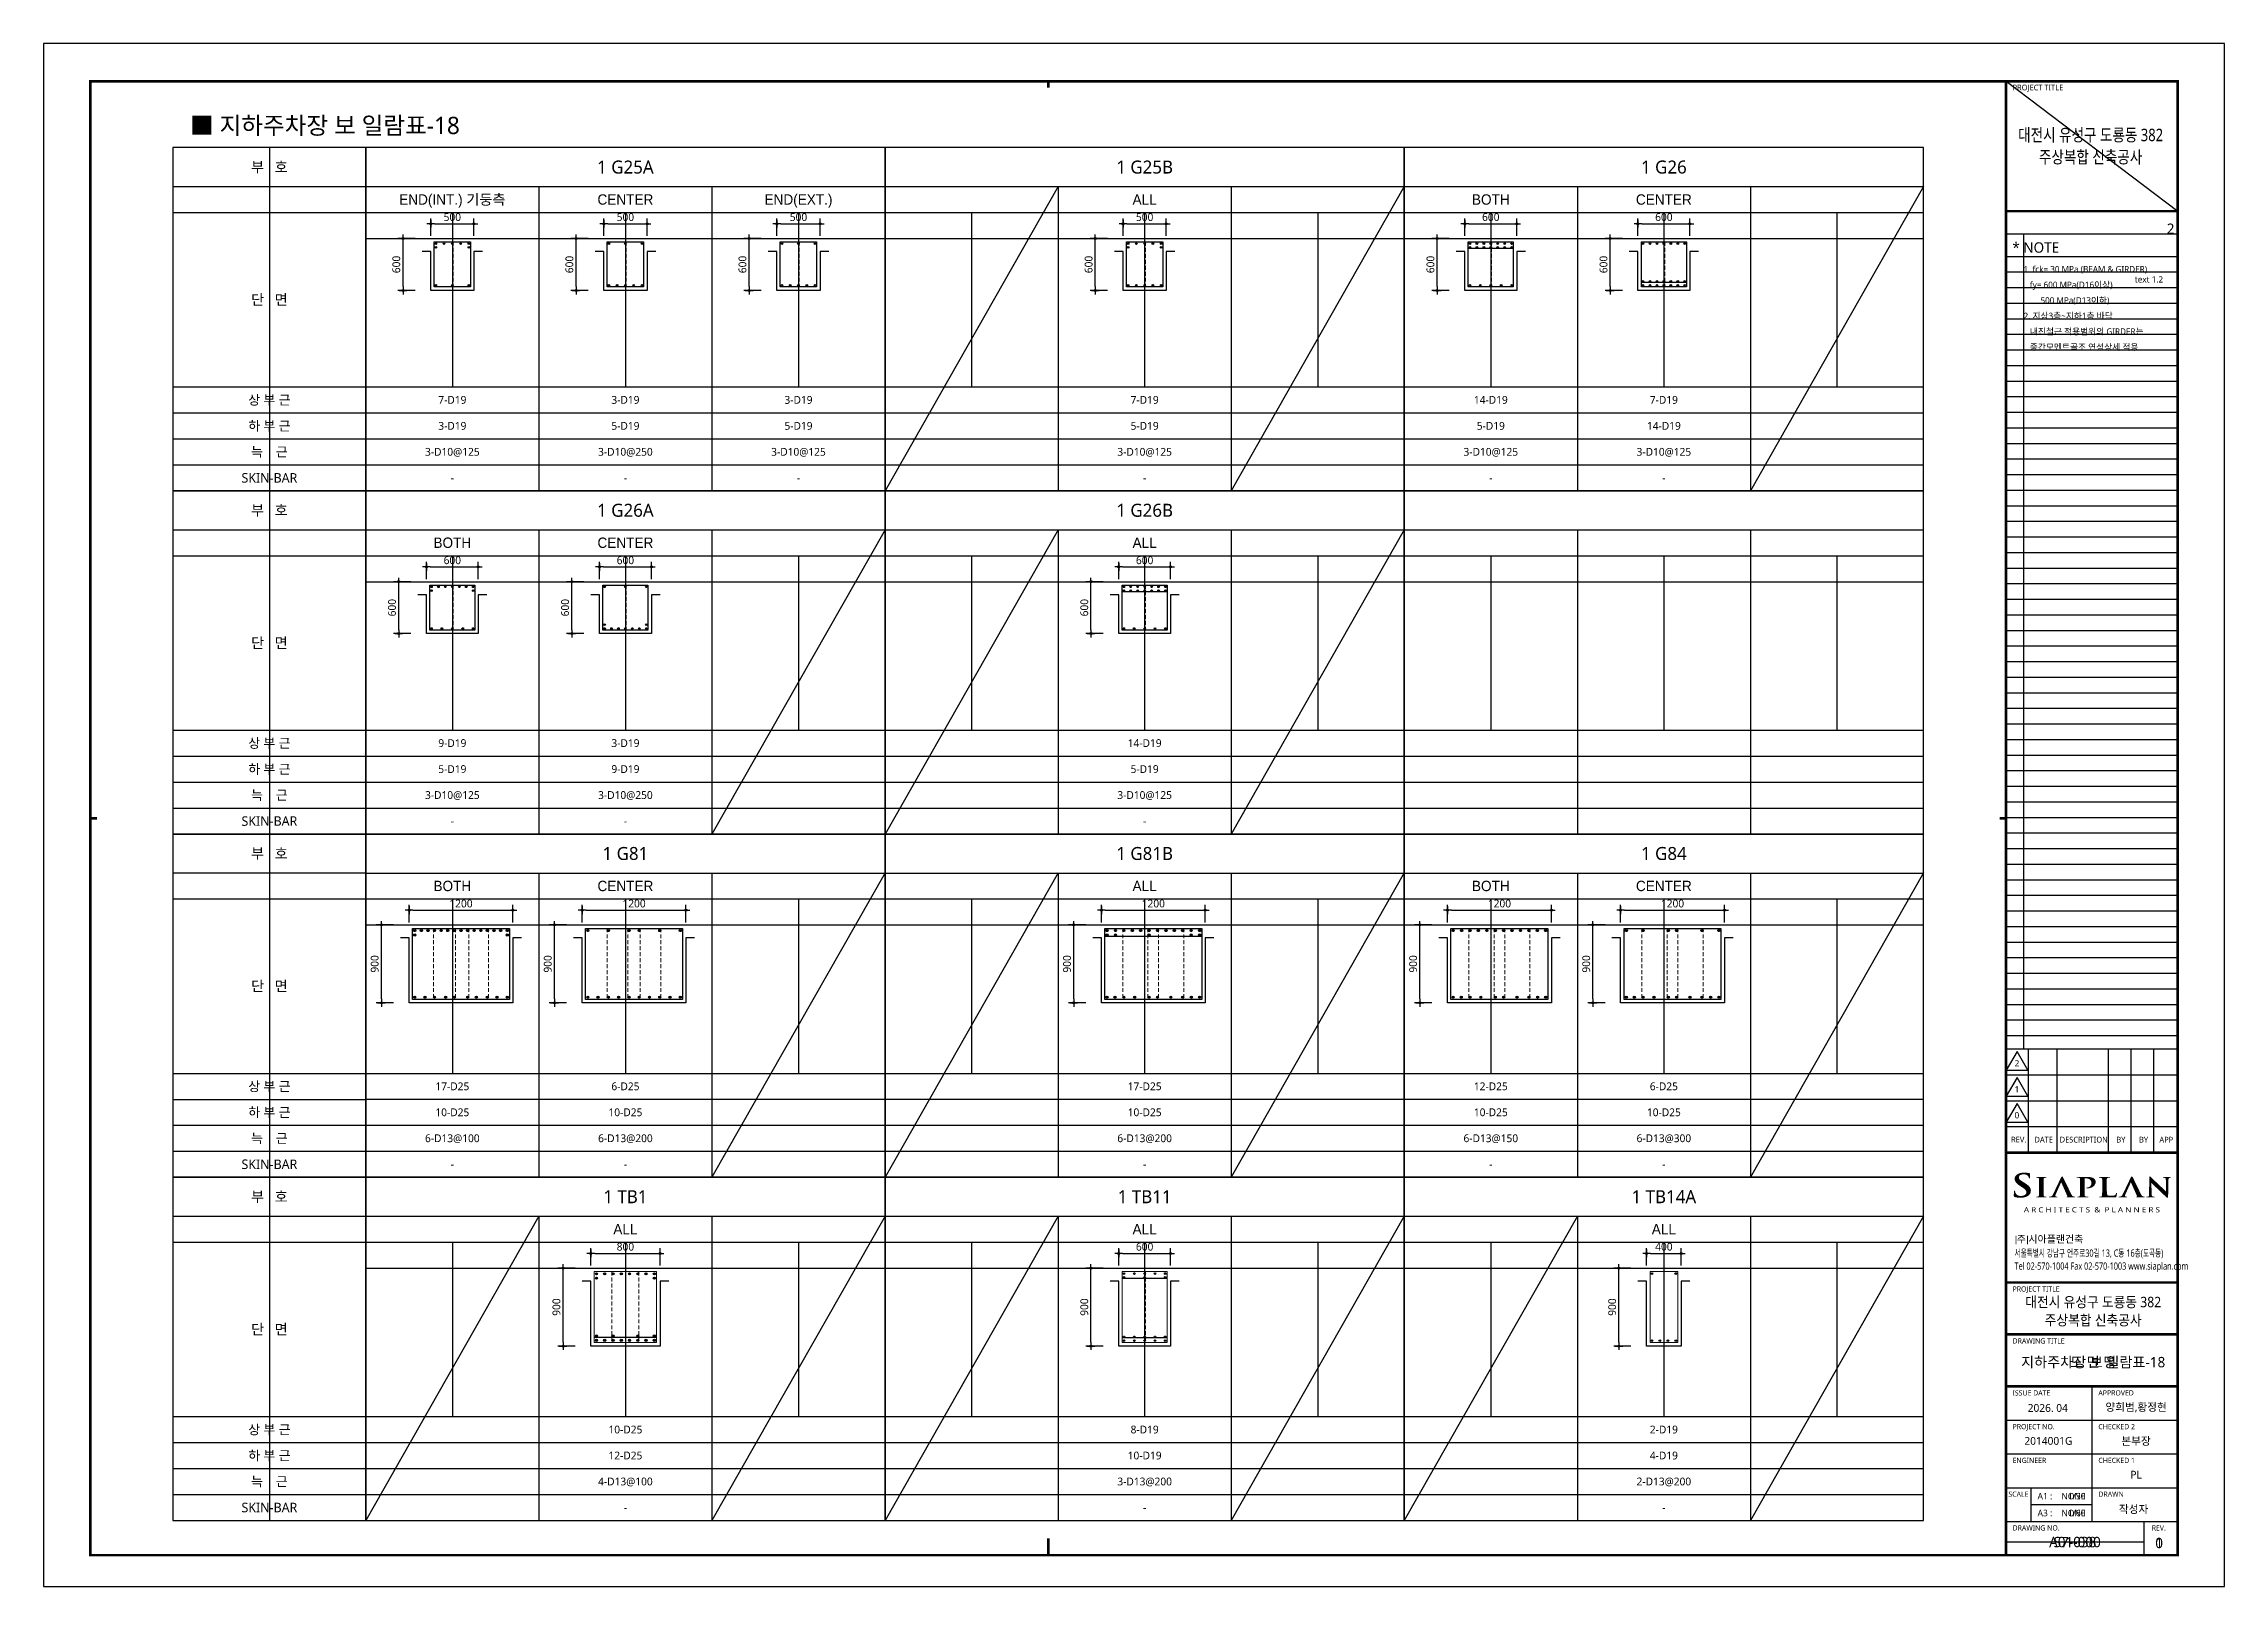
# Model space of a CAD drawing. Header units: millimetres. Extents: x 0 to 252030, y -124740 to 196020.
# Drawn here: x 201630 to 226830, y 106920 to 124740 of the extents above; entities that cross this region are included whole.
import ezdxf
from ezdxf.enums import TextEntityAlignment as Align

# ---------------------------------------------------------------- set-up
doc = ezdxf.new("R2010")
doc.units = ezdxf.units.MM
doc.header["$LTSCALE"] = 30
doc.linetypes.add('HID', pattern=[2.3, 1.5, -0.8])
doc.layers.get('DEFPOINTS').update_dxf_attribs({"color": 142})
for name, color, linetype in [('0-SEC1', 3, 'Continuous'), ('AA-SHEET-TEXT', 3, 'Continuous'), ('CON', 2, 'Continuous'), ('DIM', 7, 'Continuous'), ('ETC', 7, 'Continuous'), ('S-철근', 3, 'Continuous'), ('SHEET', 7, 'Continuous'), ('TEX', 3, 'Continuous'), ('TEXT', 6, 'Continuous'), ('TXT', 3, 'Continuous'), ('XR-FORM_(도룡동)$0$AA-SHEET', 9, 'Continuous'), ('XR-FORM_(도룡동)$0$Sheet', 7, 'Continuous'), ('XR-FORM_(도룡동)$0$Sheet-text', 3, 'Continuous'), ('XR-FORM_(도룡동)$0$TEXT', 3, 'Continuous')]:
    doc.layers.add(name, color=color, linetype=linetype)
doc.layers.add('Stirrup', color=1, linetype='Continuous', lineweight=0)
doc.layers.add('TieBar', color=7, linetype='HID', lineweight=0)
doc.styles.get("Standard").update_dxf_attribs({"font": 'malgun.ttf'})
doc.styles.add('XR-FORM$0$맑은고딕', font='malgun.ttf')
doc.styles.add('XR-FORM_(도룡동)$0$맑은고딕', font='malgun.ttf')
doc.styles.add('XR-FORM_(도룡동)$0$충북옥천_FORM$0$맑은고딕', font='malgun.ttf')
doc.styles.add('XR-FORM_(도룡동)$1$맑은고딕', font='malgun.ttf')
doc.styles.add('XR-FORM_(도룡동)$2$맑은고딕', font='malgun.ttf')
doc.styles.add('XR-FORM_(도룡동)$3$맑은고딕', font='malgun.ttf')
doc.styles.add('돋움', font='Dotum.ttf')
doc.styles.add('맑은 고딕', font='malgun.ttf')
doc.styles.add('맑은고딕', font='malgun.ttf')
doc.dimstyles.new('30NDIM', dxfattribs={"dimscale": 50, "dimtxt": 3, "dimasz": 1.5, "dimexe": 2, "dimexo": 6, "dimgap": 1, "dimtad": 1, "dimdec": 0, "dimrnd": 0.25, "dimzin": 0, "dimdsep": 46, "dimtxsty": 'Standard', "dimblk": 'Z_DOT', "dimcen": 5, "dimclrd": 256, "dimclre": 256, "dimclrt": 3, "dimadec": 0, "dimazin": 0, "dimtm": 1e-09, "dimtfac": 1, "dimtdec": 0, "dimtix": 1, "dimtmove": 2, "dimatfit": 1, "dimldrblk": 'Z_DOT', "dimfxl": 1, "dimtolj": 1, "dimtzin": 0, "dimarcsym": 0})

msp = doc.modelspace()

# ---------------------------------------------------------------- texts
at = {"layer": 'AA-SHEET-TEXT'}
for s, style, p in [('지하주차장 보 일람표-18', 'XR-FORM$0$맑은고딕', (225313.90026, 109509.9794)), ('S7-038', 'XR-FORM_(도룡동)$2$맑은고딕', (225103.50013, 107431.90968)), ('0', '맑은고딕', (226075.95675, 107421.07997))]:
    msp.add_text(s, height=120, dxfattribs=dict(at, style=style)).set_placement(p, align=Align.MIDDLE_CENTER)
for s, style, p in [('1/30', 'XR-FORM_(도룡동)$0$맑은고딕', (225225.41387, 107962.15212)), ('1/60', 'XR-FORM_(도룡동)$1$맑은고딕', (225225.41387, 107767.38398))]:
    msp.add_text(s, height=75, dxfattribs=dict(at, style=style)).set_placement(p, align=Align.MIDDLE_RIGHT)
at = {"layer": 'TEXT', "style": '맑은 고딕'}
msp.add_text('■ 지하주차장 보 일람표-18', height=200, dxfattribs=at).set_placement((203322.82534, 123794.96949), align=Align.MIDDLE_LEFT)
at = {"layer": 'TXT', "color": 2, "style": '맑은 고딕'}
for s, p in [('1 G25A', (208353.00013, 123314.49992)), ('1 G25B', (214353.00013, 123314.49992)), ('1 G26', (220353.00013, 123314.49992)), ('1 G26A', (208353.00013, 119349.99992)), ('1 G26B', (214353.00013, 119349.99992)), ('1 G81', (208353.00013, 115385.49992)), ('1 G81B', (214353.00013, 115385.49992)), ('1 G84', (220353.00013, 115385.49992)), ('1 TB1', (208353.00013, 111420.99992)), ('1 TB11', (214353.00013, 111420.99992)), ('1 TB14A', (220353.00013, 111420.99992))]:
    msp.add_text(s, height=150, dxfattribs=at).set_placement(p, align=Align.MIDDLE_CENTER)
at = {"layer": 'TXT'}
for s, height, style, p in [('END(INT.) 기둥측', 120, '돋움', (206353.00013, 122939.49992)), ('CENTER', 120, '돋움', (208353.00013, 122939.49992)), ('END(EXT.)', 120, '돋움', (210353.00013, 122939.49992)), ('ALL', 120, '돋움', (214353.00013, 122939.49992)), ('BOTH', 120, '돋움', (218353.00013, 122939.49992)), ('CENTER', 120, '돋움', (220353.00013, 122939.49992)), ('7-D19', 90, '맑은 고딕', (206353.00013, 120624.99992)), ('3-D19', 90, '맑은 고딕', (208353.00013, 120624.99992)), ('3-D19', 90, '맑은 고딕', (210353.00013, 120624.99992)), ('7-D19', 90, '맑은 고딕', (214353.00013, 120624.99992)), ('14-D19', 90, '맑은 고딕', (218353.00013, 120624.99992)), ('7-D19', 90, '맑은 고딕', (220353.00013, 120624.99992)), ('3-D19', 90, '맑은 고딕', (206353.00013, 120324.99992)), ('5-D19', 90, '맑은 고딕', (208353.00013, 120324.99992)), ('5-D19', 90, '맑은 고딕', (210353.00013, 120324.99992)), ('5-D19', 90, '맑은 고딕', (214353.00013, 120324.99992)), ('5-D19', 90, '맑은 고딕', (218353.00013, 120324.99992)), ('14-D19', 90, '맑은 고딕', (220353.00013, 120324.99992)), ('3-D10@125', 90, '맑은 고딕', (206353.00013, 120024.99992)), ('3-D10@250', 90, '맑은 고딕', (208353.00013, 120024.99992)), ('3-D10@125', 90, '맑은 고딕', (210353.00013, 120024.99992)), ('3-D10@125', 90, '맑은 고딕', (214353.00013, 120024.99992)), ('3-D10@125', 90, '맑은 고딕', (218353.00013, 120024.99992)), ('3-D10@125', 90, '맑은 고딕', (220353.00013, 120024.99992)), ('-', 90, '맑은 고딕', (206353.00013, 119724.99992)), ('-', 90, '맑은 고딕', (208353.00013, 119724.99992)), ('-', 90, '맑은 고딕', (210353.00013, 119724.99992)), ('-', 90, '맑은 고딕', (214353.00013, 119724.99992)), ('-', 90, '맑은 고딕', (218353.00013, 119724.99992)), ('-', 90, '맑은 고딕', (220353.00013, 119724.99992)), ('BOTH', 120, '돋움', (206353.00013, 118974.99992)), ('CENTER', 120, '돋움', (208353.00013, 118974.99992)), ('ALL', 120, '돋움', (214353.00013, 118974.99992)), ('9-D19', 90, '맑은 고딕', (206353.00013, 116660.49992)), ('3-D19', 90, '맑은 고딕', (208353.00013, 116660.49992)), ('14-D19', 90, '맑은 고딕', (214353.00013, 116660.49992)), ('5-D19', 90, '맑은 고딕', (206353.00013, 116360.49992)), ('9-D19', 90, '맑은 고딕', (208353.00013, 116360.49992)), ('5-D19', 90, '맑은 고딕', (214353.00013, 116360.49992)), ('3-D10@125', 90, '맑은 고딕', (206353.00013, 116060.49992)), ('3-D10@250', 90, '맑은 고딕', (208353.00013, 116060.49992)), ('3-D10@125', 90, '맑은 고딕', (214353.00013, 116060.49992)), ('-', 90, '맑은 고딕', (206353.00013, 115760.49992)), ('-', 90, '맑은 고딕', (208353.00013, 115760.49992)), ('-', 90, '맑은 고딕', (214353.00013, 115760.49992)), ('BOTH', 120, '돋움', (206353.00013, 115010.49992)), ('CENTER', 120, '돋움', (208353.00013, 115010.49992)), ('ALL', 120, '돋움', (214353.00013, 115010.49992)), ('BOTH', 120, '돋움', (218353.00013, 115010.49992)), ('CENTER', 120, '돋움', (220353.00013, 115010.49992)), ('17-D25', 90, '맑은 고딕', (206353.00013, 112695.99992)), ('6-D25', 90, '맑은 고딕', (208353.00013, 112695.99992)), ('17-D25', 90, '맑은 고딕', (214353.00013, 112695.99992)), ('12-D25', 90, '맑은 고딕', (218353.00013, 112695.99992)), ('6-D25', 90, '맑은 고딕', (220353.00013, 112695.99992)), ('10-D25', 90, '맑은 고딕', (206353.00013, 112395.99992)), ('10-D25', 90, '맑은 고딕', (208353.00013, 112395.99992)), ('10-D25', 90, '맑은 고딕', (214353.00013, 112395.99992)), ('10-D25', 90, '맑은 고딕', (218353.00013, 112395.99992)), ('10-D25', 90, '맑은 고딕', (220353.00013, 112395.99992)), ('6-D13@100', 90, '맑은 고딕', (206353.00013, 112095.99992)), ('6-D13@200', 90, '맑은 고딕', (208353.00013, 112095.99992)), ('6-D13@200', 90, '맑은 고딕', (214353.00013, 112095.99992)), ('6-D13@150', 90, '맑은 고딕', (218353.00013, 112095.99992)), ('6-D13@300', 90, '맑은 고딕', (220353.00013, 112095.99992)), ('-', 90, '맑은 고딕', (206353.00013, 111795.99992)), ('-', 90, '맑은 고딕', (208353.00013, 111795.99992)), ('-', 90, '맑은 고딕', (214353.00013, 111795.99992)), ('-', 90, '맑은 고딕', (218353.00013, 111795.99992)), ('-', 90, '맑은 고딕', (220353.00013, 111795.99992)), ('ALL', 120, '돋움', (208353.00013, 111045.99992)), ('ALL', 120, '돋움', (214353.00013, 111045.99992)), ('ALL', 120, '돋움', (220353.00013, 111045.99992)), ('10-D25', 90, '맑은 고딕', (208353.00013, 108731.49992)), ('8-D19', 90, '맑은 고딕', (214353.00013, 108731.49992)), ('2-D19', 90, '맑은 고딕', (220353.00013, 108731.49992)), ('12-D25', 90, '맑은 고딕', (208353.00013, 108431.49992)), ('10-D19', 90, '맑은 고딕', (214353.00013, 108431.49992)), ('4-D19', 90, '맑은 고딕', (220353.00013, 108431.49992)), ('4-D13@100', 90, '맑은 고딕', (208353.00013, 108131.49992)), ('3-D13@200', 90, '맑은 고딕', (214353.00013, 108131.49992)), ('2-D13@200', 90, '맑은 고딕', (220353.00013, 108131.49992)), ('-', 90, '맑은 고딕', (208353.00013, 107831.49992)), ('-', 90, '맑은 고딕', (214353.00013, 107831.49992)), ('-', 90, '맑은 고딕', (220353.00013, 107831.49992))]:
    msp.add_text(s, height=height, dxfattribs=dict(at, style=style)).set_placement(p, align=Align.MIDDLE_CENTER)

# ---------------------------------------------------------------- blocks, each defined once
blk = doc.blocks.new('4등분')
at = {"layer": 'DEFPOINTS'}
for p, q in [((1000, 3214), (1000, 1200)), ((3000, 3214), (3000, 1200)), ((5000, 3214), (5000, 1200)), ((0, 2914), (6000, 2914))]:
    blk.add_line(p, q, dxfattribs=at)
at = {"layer": 'SHEET'}
blk.add_line((0, 3514), (6000, 3514), dxfattribs=at)
at = {"layer": 'SHEET', "color": 6}
for p, q in [((2000, 3514), (2000, 0)), ((4000, 3514), (4000, 0)), ((0, 3214), (6000, 3214)), ((0, 1200), (6000, 1200)), ((0, 900), (6000, 900)), ((0, 600), (6000, 600)), ((0, 300), (6000, 300))]:
    blk.add_line(p, q, dxfattribs=at)
at = {"layer": 'SHEET'}
blk.add_lwpolyline([(6000, 3964), (0, 3964), (0, 0), (6000, 0)], close=True, dxfattribs=at)
blk = doc.blocks.new('XR-FORM_(도룡동)$0$S')
at = {"layer": 'XR-FORM_(도룡동)$0$Sheet'}
h = blk.add_hatch(color=6, dxfattribs=at)
edge = h.paths.add_edge_path()
edge.add_spline(control_points=[(76338, 15545), (76338, 15545), (76295, 15571), (76295, 15571), (76172, 15645), (76132, 15687), (76132, 15744), (76132, 15817), (76203, 15865), (76313, 15865), (76409, 15865), (76454, 15832), (76479, 15807), (76511, 15775), (76518, 15737), (76518, 15729), (76518, 15711), (76524, 15702), (76538, 15702), (76557, 15702), (76559, 15724), (76559, 15744), (76559, 15811), (76562, 15848), (76564, 15870), (76564, 15870), (76565, 15890), (76565, 15890), (76565, 15905), (76548, 15908), (76540, 15909), (76494, 15919), (76430, 15930), (76333, 15930), (76119, 15930), (75970, 15833), (75970, 15695), (75970, 15588), (76037, 15502), (76202, 15401), (76202, 15401), (76273, 15357), (76273, 15357), (76398, 15281), (76423, 15225), (76423, 15165), (76423, 15099), (76352, 15030), (76220, 15030), (76155, 15030), (76041, 15045), (76002, 15150), (75994, 15172), (75988, 15197), (75988, 15211), (75988, 15217), (75988, 15236), (75968, 15236), (75948, 15236), (75946, 15209), (75945, 15201), (75945, 15201), (75945, 15197), (75945, 15197), (75943, 15174), (75938, 15104), (75938, 15040), (75938, 15011), (75943, 15004), (75970, 14994), (76035, 14972), (76103, 14962), (76198, 14962), (76298, 14962), (76379, 14979), (76447, 15013), (76575, 15079), (76595, 15177), (76595, 15230), (76595, 15347), (76528, 15430), (76338, 15545)], knot_values=[0, 0, 0, 0, 1, 1, 1, 2, 2, 2, 3, 3, 3, 4, 4, 4, 5, 5, 5, 6, 6, 6, 7, 7, 7, 8, 8, 8, 9, 9, 9, 10, 10, 10, 11, 11, 11, 12, 12, 12, 13, 13, 13, 14, 14, 14, 15, 15, 15, 16, 16, 16, 17, 17, 17, 18, 18, 18, 19, 19, 19, 20, 20, 20, 21, 21, 21, 22, 22, 22, 23, 23, 23, 24, 24, 24, 25, 25, 25, 26, 26, 26, 27, 27, 27, 27], degree=3, periodic=0)
h = blk.add_hatch(color=6, dxfattribs=at)
edge = h.paths.add_edge_path()
edge.add_spline(control_points=[(77180, 15007), (77180, 15007), (77166, 15007), (77166, 15007), (77156, 15007), (77148, 15007), (77134, 15009), (77098, 15014), (77093, 15029), (77089, 15056), (77084, 15098), (77084, 15641), (77086, 15677), (77089, 15714), (77100, 15725), (77131, 15729), (77143, 15731), (77153, 15732), (77163, 15732), (77163, 15732), (77180, 15732), (77180, 15732), (77188, 15732), (77195, 15739), (77195, 15747), (77195, 15755), (77188, 15761), (77180, 15761), (77180, 15761), (76814, 15761), (76814, 15761), (76806, 15761), (76800, 15755), (76800, 15747), (76800, 15739), (76806, 15732), (76814, 15732), (76814, 15732), (76832, 15732), (76832, 15732), (76847, 15732), (76860, 15730), (76871, 15728), (76897, 15723), (76909, 15710), (76912, 15677), (76912, 15677), (76912, 15677), (76912, 15677), (76914, 15650), (76915, 15103), (76908, 15057), (76904, 15025), (76895, 15014), (76873, 15011), (76858, 15008), (76843, 15007), (76827, 15007), (76826, 15007), (76814, 15007), (76814, 15007), (76806, 15007), (76800, 15000), (76800, 14992), (76800, 14984), (76806, 14977), (76814, 14977), (76814, 14977), (77180, 14977), (77180, 14977), (77188, 14977), (77195, 14984), (77195, 14992), (77195, 15000), (77188, 15007), (77180, 15007)], knot_values=[0, 0, 0, 0, 1, 1, 1, 2, 2, 2, 3, 3, 3, 4, 4, 4, 5, 5, 5, 6, 6, 6, 7, 7, 7, 8, 8, 8, 9, 9, 9, 10, 10, 10, 11, 11, 11, 12, 12, 12, 13, 13, 13, 14, 14, 14, 15, 15, 15, 16, 16, 16, 17, 17, 17, 18, 18, 18, 19, 19, 19, 20, 20, 20, 21, 21, 21, 22, 22, 22, 23, 23, 23, 24, 24, 24, 25, 25, 25, 25], degree=3, periodic=0)
h = blk.add_hatch(color=6, dxfattribs=at)
edge = h.paths.add_edge_path()
edge.add_spline(control_points=[(78289, 15008), (78289, 15008), (78256, 15008), (78256, 15008), (78252, 15008), (78248, 15009), (78243, 15010), (78220, 15014), (78192, 15028), (78158, 15085), (78158, 15085), (77848, 15727), (77836, 15749), (77824, 15773), (77816, 15784), (77802, 15784), (77787, 15784), (77771, 15771), (77757, 15741), (77757, 15741), (77450, 15097), (77450, 15097), (77424, 15042), (77401, 15015), (77350, 15010), (77342, 15009), (77328, 15008), (77317, 15008), (77317, 15008), (77304, 15008), (77304, 15008), (77298, 15008), (77292, 15002), (77292, 14994), (77292, 14987), (77298, 14980), (77304, 14980), (77304, 14980), (77609, 14980), (77609, 14980), (77615, 14980), (77621, 14987), (77621, 14994), (77621, 15002), (77615, 15008), (77609, 15008), (77609, 15008), (77576, 15008), (77576, 15008), (77539, 15008), (77534, 15021), (77534, 15033), (77534, 15044), (77540, 15068), (77552, 15094), (77552, 15094), (77762, 15561), (77762, 15561), (77762, 15561), (78005, 15016), (78004, 15016), (78005, 15014), (78005, 15012), (78004, 15010), (78003, 15008), (78001, 15008), (77998, 15008), (77998, 15008), (77984, 15008), (77984, 15008), (77978, 15008), (77972, 15002), (77972, 14994), (77972, 14987), (77978, 14980), (77984, 14980), (77984, 14980), (78289, 14980), (78289, 14980), (78295, 14980), (78301, 14987), (78301, 14994), (78301, 15002), (78295, 15008), (78289, 15008)], knot_values=[0, 0, 0, 0, 1, 1, 1, 2, 2, 2, 3, 3, 3, 4, 4, 4, 5, 5, 5, 6, 6, 6, 7, 7, 7, 8, 8, 8, 9, 9, 9, 10, 10, 10, 11, 11, 11, 12, 12, 12, 13, 13, 13, 14, 14, 14, 15, 15, 15, 16, 16, 16, 17, 17, 17, 18, 18, 18, 19, 19, 19, 20, 20, 20, 21, 21, 21, 22, 22, 22, 23, 23, 23, 24, 24, 24, 25, 25, 25, 26, 26, 26, 27, 27, 27, 28, 28, 28, 28], degree=3, periodic=0)
h = blk.add_hatch(color=250, dxfattribs=at)
edge = h.paths.add_edge_path()
edge.add_spline(control_points=[(78762, 15355), (78740, 15355), (78721, 15354), (78721, 15339), (78721, 15329), (78732, 15327), (78739, 15326), (78739, 15326), (78761, 15325), (78768, 15325), (78956, 15325), (79092, 15431), (79092, 15577), (79092, 15629), (79059, 15678), (79025, 15703), (79003, 15719), (78945, 15762), (78781, 15762), (78781, 15762), (78772, 15762), (78771, 15762), (78771, 15762), (78376, 15762), (78376, 15762), (78367, 15762), (78360, 15756), (78360, 15748), (78360, 15740), (78367, 15734), (78376, 15734), (78376, 15734), (78423, 15734), (78423, 15734), (78429, 15733), (78435, 15733), (78438, 15732), (78480, 15725), (78488, 15709), (78491, 15677), (78491, 15677), (78491, 15677), (78491, 15677), (78493, 15651), (78494, 15108), (78487, 15062), (78481, 15030), (78474, 15013), (78453, 15010), (78437, 15007), (78422, 15006), (78407, 15006), (78406, 15006), (78396, 15006), (78396, 15006), (78387, 15006), (78380, 14999), (78380, 14991), (78380, 14983), (78387, 14977), (78396, 14977), (78396, 14977), (78791, 14977), (78791, 14977), (78800, 14977), (78807, 14983), (78807, 14991), (78807, 14999), (78800, 15006), (78791, 15006), (78791, 15006), (78781, 15006), (78781, 15006), (78761, 15006), (78733, 15008), (78715, 15010), (78681, 15013), (78672, 15031), (78668, 15061), (78662, 15105), (78662, 15684), (78662, 15690), (78662, 15699), (78664, 15704), (78669, 15705), (78679, 15708), (78707, 15709), (78729, 15709), (78757, 15709), (78810, 15704), (78857, 15670), (78924, 15623), (78931, 15562), (78931, 15520), (78931, 15418), (78833, 15355), (78762, 15355)], knot_values=[0, 0, 0, 0, 1, 1, 1, 2, 2, 2, 3, 3, 3, 4, 4, 4, 5, 5, 5, 6, 6, 6, 7, 7, 7, 8, 8, 8, 9, 9, 9, 10, 10, 10, 11, 11, 11, 12, 12, 12, 13, 13, 13, 14, 14, 14, 15, 15, 15, 16, 16, 16, 17, 17, 17, 18, 18, 18, 19, 19, 19, 20, 20, 20, 21, 21, 21, 22, 22, 22, 23, 23, 23, 24, 24, 24, 25, 25, 25, 26, 26, 26, 27, 27, 27, 28, 28, 28, 29, 29, 29, 30, 30, 30, 31, 31, 31, 32, 32, 32, 32], degree=3, periodic=0)
h = blk.add_hatch(color=250, dxfattribs=at)
edge = h.paths.add_edge_path()
edge.add_spline(control_points=[(79896, 15147), (79880, 15147), (79878, 15134), (79877, 15128), (79875, 15109), (79860, 15082), (79845, 15069), (79815, 15043), (79768, 15042), (79696, 15042), (79592, 15042), (79561, 15049), (79541, 15063), (79541, 15063), (79541, 15063), (79541, 15063), (79522, 15076), (79515, 15314), (79515, 15460), (79515, 15617), (79515, 15645), (79518, 15677), (79521, 15714), (79532, 15724), (79562, 15729), (79578, 15731), (79599, 15732), (79612, 15732), (79620, 15732), (79633, 15732), (79638, 15739), (79640, 15742), (79641, 15745), (79641, 15748), (79641, 15756), (79634, 15762), (79626, 15762), (79626, 15762), (79235, 15762), (79235, 15762), (79226, 15762), (79220, 15756), (79220, 15748), (79220, 15743), (79222, 15738), (79227, 15736), (79227, 15735), (79229, 15735), (79229, 15734), (79235, 15732), (79243, 15732), (79247, 15732), (79265, 15732), (79280, 15731), (79290, 15729), (79331, 15722), (79340, 15709), (79342, 15677), (79344, 15651), (79345, 15108), (79338, 15062), (79332, 15030), (79326, 15013), (79304, 15010), (79290, 15007), (79276, 15006), (79262, 15006), (79262, 15006), (79245, 15006), (79245, 15006), (79237, 15006), (79230, 14999), (79230, 14991), (79230, 14983), (79237, 14977), (79245, 14977), (79245, 14977), (79615, 14977), (79615, 14977), (79615, 14977), (79805, 14976), (79805, 14976), (79874, 14976), (79882, 14981), (79891, 15006), (79901, 15036), (79910, 15113), (79910, 15125), (79910, 15135), (79910, 15147), (79896, 15147)], knot_values=[0, 0, 0, 0, 1, 1, 1, 2, 2, 2, 3, 3, 3, 4, 4, 4, 5, 5, 5, 6, 6, 6, 7, 7, 7, 8, 8, 8, 9, 9, 9, 10, 10, 10, 11, 11, 11, 12, 12, 12, 13, 13, 13, 14, 14, 14, 15, 15, 15, 16, 16, 16, 17, 17, 17, 18, 18, 18, 19, 19, 19, 20, 20, 20, 21, 21, 21, 22, 22, 22, 23, 23, 23, 24, 24, 24, 25, 25, 25, 26, 26, 26, 27, 27, 27, 28, 28, 28, 29, 29, 29, 30, 30, 30, 30], degree=3, periodic=0)
h = blk.add_hatch(color=250, dxfattribs=at)
edge = h.paths.add_edge_path()
edge.add_spline(control_points=[(80974, 15008), (80974, 15008), (80942, 15008), (80942, 15008), (80937, 15008), (80933, 15009), (80928, 15010), (80905, 15014), (80878, 15028), (80843, 15085), (80843, 15085), (80533, 15727), (80521, 15749), (80509, 15773), (80501, 15784), (80487, 15784), (80472, 15784), (80457, 15771), (80442, 15741), (80442, 15741), (80135, 15097), (80135, 15097), (80109, 15042), (80086, 15015), (80035, 15010), (80027, 15009), (80013, 15008), (80002, 15008), (80002, 15008), (79989, 15008), (79989, 15008), (79983, 15008), (79977, 15002), (79977, 14994), (79977, 14987), (79983, 14980), (79989, 14980), (79989, 14980), (80294, 14980), (80294, 14980), (80300, 14980), (80306, 14987), (80306, 14994), (80306, 15002), (80300, 15008), (80294, 15008), (80294, 15008), (80261, 15008), (80261, 15008), (80224, 15008), (80219, 15021), (80219, 15033), (80219, 15044), (80225, 15068), (80237, 15094), (80237, 15094), (80447, 15561), (80447, 15561), (80447, 15561), (80690, 15016), (80690, 15016), (80690, 15014), (80690, 15012), (80689, 15010), (80688, 15008), (80686, 15008), (80683, 15008), (80683, 15008), (80669, 15008), (80669, 15008), (80663, 15008), (80657, 15002), (80657, 14994), (80657, 14987), (80663, 14980), (80669, 14980), (80669, 14980), (80974, 14980), (80974, 14980), (80980, 14980), (80986, 14987), (80986, 14994), (80986, 15002), (80980, 15008), (80974, 15008)], knot_values=[0, 0, 0, 0, 1, 1, 1, 2, 2, 2, 3, 3, 3, 4, 4, 4, 5, 5, 5, 6, 6, 6, 7, 7, 7, 8, 8, 8, 9, 9, 9, 10, 10, 10, 11, 11, 11, 12, 12, 12, 13, 13, 13, 14, 14, 14, 15, 15, 15, 16, 16, 16, 17, 17, 17, 18, 18, 18, 19, 19, 19, 20, 20, 20, 21, 21, 21, 22, 22, 22, 23, 23, 23, 24, 24, 24, 25, 25, 25, 26, 26, 26, 27, 27, 27, 28, 28, 28, 28], degree=3, periodic=0)
h = blk.add_hatch(color=250, dxfattribs=at)
edge = h.paths.add_edge_path()
edge.add_spline(control_points=[(81976, 15761), (81976, 15761), (81692, 15761), (81692, 15761), (81686, 15761), (81681, 15755), (81681, 15747), (81681, 15739), (81686, 15732), (81692, 15732), (81692, 15732), (81700, 15732), (81702, 15732), (81718, 15732), (81744, 15732), (81760, 15726), (81783, 15717), (81794, 15705), (81795, 15641), (81795, 15641), (81806, 15233), (81806, 15224), (81806, 15224), (81806, 15202), (81806, 15202), (81797, 15210), (81212, 15762), (81212, 15762), (81199, 15775), (81187, 15784), (81176, 15784), (81158, 15784), (81158, 15750), (81158, 15740), (81158, 15740), (81148, 15134), (81148, 15134), (81147, 15045), (81143, 15018), (81117, 15011), (81101, 15006), (81079, 15006), (81068, 15006), (81067, 15006), (81057, 15006), (81057, 15006), (81051, 15006), (81046, 14999), (81046, 14991), (81046, 14983), (81051, 14976), (81057, 14976), (81057, 14976), (81353, 14976), (81353, 14976), (81359, 14976), (81364, 14983), (81364, 14991), (81364, 14999), (81359, 15006), (81353, 15006), (81353, 15006), (81342, 15006), (81340, 15006), (81324, 15006), (81303, 15006), (81284, 15013), (81268, 15018), (81251, 15035), (81248, 15122), (81248, 15122), (81237, 15522), (81236, 15534), (81241, 15530), (81780, 15014), (81821, 14978), (81833, 14966), (81851, 14966), (81864, 14966), (81880, 14966), (81882, 14986), (81882, 15002), (81882, 15002), (81894, 15649), (81894, 15649), (81895, 15706), (81903, 15722), (81931, 15729), (81944, 15732), (81952, 15732), (81963, 15732), (81965, 15732), (81976, 15732), (81976, 15732), (81982, 15732), (81987, 15739), (81987, 15747), (81987, 15755), (81982, 15761), (81976, 15761)], knot_values=[0, 0, 0, 0, 1, 1, 1, 2, 2, 2, 3, 3, 3, 4, 4, 4, 5, 5, 5, 6, 6, 6, 7, 7, 7, 8, 8, 8, 9, 9, 9, 10, 10, 10, 11, 11, 11, 12, 12, 12, 13, 13, 13, 14, 14, 14, 15, 15, 15, 16, 16, 16, 17, 17, 17, 18, 18, 18, 19, 19, 19, 20, 20, 20, 21, 21, 21, 22, 22, 22, 23, 23, 23, 24, 24, 24, 25, 25, 25, 26, 26, 26, 27, 27, 27, 28, 28, 28, 29, 29, 29, 30, 30, 30, 31, 31, 31, 32, 32, 32, 33, 33, 33, 33], degree=3, periodic=0)
at = {"layer": 'DEFPOINTS'}
for p, q in [((75750, 52950), (82250, 52950)), ((75640, 52073), (82226, 52073)), ((76315, 52073), (76315, 20700)), ((82250, 51196), (75640, 51196)), ((82250, 50596), (75640, 50596)), ((82250, 49996), (75640, 49996)), ((82250, 49396), (75640, 49396)), ((82250, 48796), (75640, 48796)), ((82250, 48196), (75640, 48196)), ((82250, 47596), (75640, 47596)), ((82250, 46996), (75640, 46996)), ((82250, 46396), (75640, 46396)), ((82250, 45796), (75640, 45796)), ((82250, 45196), (75640, 45196)), ((82250, 44596), (75640, 44596)), ((82250, 43996), (75640, 43996)), ((82250, 43396), (75640, 43396)), ((82250, 42796), (75640, 42796)), ((82250, 42196), (75640, 42196)), ((82250, 41596), (75640, 41596)), ((82250, 40996), (75640, 40996)), ((82250, 40396), (75640, 40396)), ((82250, 39796), (75640, 39796)), ((82250, 39196), (75640, 39196)), ((82250, 38596), (75640, 38596)), ((82250, 37996), (75640, 37996)), ((82250, 37396), (75640, 37396)), ((82250, 36796), (75640, 36796)), ((82250, 36196), (75640, 36196)), ((82250, 35596), (75640, 35596)), ((82250, 34996), (75640, 34996)), ((82250, 34396), (75640, 34396)), ((82250, 33796), (75640, 33796)), ((82250, 33196), (75640, 33196)), ((82250, 32596), (75640, 32596)), ((82250, 31996), (75640, 31996)), ((82250, 31396), (75640, 31396)), ((82250, 30796), (75640, 30796)), ((82250, 30196), (75640, 30196)), ((82250, 29596), (75640, 29596)), ((82250, 28996), (75640, 28996)), ((82250, 28396), (75640, 28396)), ((82250, 27796), (75640, 27796)), ((82250, 27196), (75640, 27196)), ((82250, 26596), (75640, 26596)), ((82250, 25996), (75640, 25996)), ((82250, 25396), (75640, 25396)), ((82250, 24796), (75640, 24796)), ((82250, 24196), (75640, 24196)), ((82250, 23596), (75640, 23596)), ((82250, 22996), (75640, 22996)), ((82250, 22396), (75640, 22396)), ((82250, 21796), (75640, 21796)), ((82250, 21196), (75640, 21196)), ((80950, 1706), (75640, 1706))]:
    blk.add_line(p, q, dxfattribs=at)
at = {"layer": 'XR-FORM_(도룡동)$0$AA-SHEET', "const_width": 99.9}
blk.add_lwpolyline([(75750, 52950), (82250, 52950)], dxfattribs=at)
at = {"layer": 'XR-FORM_(도룡동)$0$Sheet'}
for p, q in [((75590, 20700), (82204, 20700)), ((76490, 20700), (76490, 16700)), ((77590, 20700), (77590, 16700)), ((79575, 20700), (79575, 16700)), ((80450, 20700), (80450, 16700)), ((81325, 20700), (81325, 16700)), ((75640, 19700), (82254, 19700)), ((75640, 18700), (82254, 18700)), ((75640, 17700), (82254, 17700)), ((78945, 7700), (78945, 2500)), ((75640, 6400), (82250, 6400)), ((75640, 5100), (82250, 5100)), ((75640, 3800), (82250, 3800)), ((76591, 3798), (76591, 2500)), ((76591, 3149), (78945, 3149)), ((75640, 2500), (82250, 2500)), ((80950, 2500), (80950, 1200))]:
    blk.add_line(p, q, dxfattribs=at)
at = {"layer": 'XR-FORM_(도룡동)$0$Sheet', "const_width": 100}
blk.add_lwpolyline([(1850, 57950), (82250, 57950), (82250, 1200), (1850, 1200)], close=True, dxfattribs=at)
at = {"layer": 'XR-FORM_(도룡동)$0$Sheet', "linetype": 'Continuous', "const_width": 100}
for points in [[(38745, 57950), (38745, 57700)], [(2100, 29575), (1850, 29575)], [(75640, 29575), (75390, 29575)], [(38745, 1846), (38745, 1200)]]:
    blk.add_lwpolyline(points, dxfattribs=at)
at = {"layer": 'XR-FORM_(도룡동)$0$Sheet', "const_width": 100}
for points in [[(75640, 57950), (75640, 1200)], [(75640, 52950), (82250, 52950)], [(75640, 16700), (82250, 16700)], [(75640, 11700), (82250, 11700)], [(75640, 9700), (82250, 9700)], [(75640, 7700), (82250, 7700)]]:
    blk.add_lwpolyline(points, dxfattribs=at)
at = {"layer": 'XR-FORM_(도룡동)$0$Sheet'}
for points in [[(76065, 20589), (75650, 19869), (76481, 19869)], [(76065, 19589), (75650, 18869), (76481, 18869)], [(76065, 18589), (75650, 17869), (76481, 17869)]]:
    blk.add_lwpolyline(points, close=True, dxfattribs=at)
at = {"layer": 'XR-FORM_(도룡동)$0$Sheet', "color": 3, "const_width": 28}
for points in [[(76026, 13508), (76026, 13172)], [(76466, 13508), (76466, 13172)]]:
    blk.add_lwpolyline(points, dxfattribs=at)
at = {"layer": 'DEFPOINTS', "style": 'XR-FORM_(도룡동)$3$맑은고딕'}
blk.add_text('2', height=400, dxfattribs=at).set_placement((82126, 52273), align=Align.MIDDLE_RIGHT)
blk.add_text('text 1.2', height=240, dxfattribs=at).set_placement((80599, 50202))
blk.add_text('도 면 명', height=400, dxfattribs=at).set_placement((78996, 8633), align=Align.MIDDLE_CENTER)
at = {"layer": 'XR-FORM_(도룡동)$0$Sheet', "style": 'XR-FORM_(도룡동)$3$맑은고딕'}
for s, height, p in [('PROJECT TITLE', 220, (75890, 57600)), ('PROJECT TITLE', 200, (75890, 11350)), ('DRAWING TITLE', 200, (75890, 9350)), ('ISSUE DATE', 200, (75890, 7350)), ('APPROVED', 200, (79195, 7350)), ('PROJECT NO. ', 200, (75890, 6050)), ('CHECKED 2 ', 200, (79195, 6050)), ('ENGINEER', 200, (75890, 4750)), ('CHECKED 1 ', 200, (79195, 4750)), ('SCALE', 200, (75730, 3450)), ('DRAWN', 200, (79195, 3450)), ('DRAWING NO.', 200, (75890, 2150)), ('REV.', 200, (81250, 2150))]:
    blk.add_text(s, height=height, dxfattribs=at).set_placement(p)
for s, height, p in [('2', 240, (76059, 20140)), ('1', 240, (76059, 19140)), ('0', 240, (76059, 18140)), (' REV.', 220, (76090, 17200)), ('DATE', 220, (77090, 17200)), ('DESCRIPTION', 220, (78632, 17200)), ('BY', 220, (80062, 17200)), ('BY', 220, (80938, 17200)), ('APP', 220, (81812, 17200))]:
    blk.add_text(s, height=height, dxfattribs=at).set_placement(p, align=Align.MIDDLE)
at = {"layer": 'XR-FORM_(도룡동)$0$Sheet', "color": 3, "style": 'XR-FORM_(도룡동)$3$맑은고딕', "width": 1.2}
blk.add_text('A R C H I T E C T S  &  P L A N N E R S', height=200, dxfattribs=at).set_placement((78947, 14500), align=Align.MIDDLE_CENTER)
at = {"layer": 'XR-FORM_(도룡동)$0$Sheet', "color": 3, "style": 'XR-FORM_(도룡동)$3$맑은고딕'}
blk.add_text('주 시아플랜건축', height=280, dxfattribs=at).set_placement((76057, 13372), align=Align.MIDDLE_LEFT)
at = {"layer": 'XR-FORM_(도룡동)$0$Sheet', "color": 3, "style": 'XR-FORM_(도룡동)$3$맑은고딕', "width": 0.65}
for s, p in [('서울특별시 강남구 언주로30길 13, C동 16층(도곡동)', (75966, 12833)), ('Tel 02-570-1004 Fax 02-570-1003 www.siaplan.com', (75966, 12333))]:
    blk.add_text(s, height=280, dxfattribs=at).set_placement(p, align=Align.MIDDLE_LEFT)
at = {"layer": 'XR-FORM_(도룡동)$0$Sheet-text', "style": 'XR-FORM_(도룡동)$3$맑은고딕'}
blk.add_text('* NOTE', height=400, dxfattribs=at).set_placement((75881, 51550), align=Align.MIDDLE_LEFT)
at = {"layer": 'XR-FORM_(도룡동)$0$TEXT'}
for s, height, style, p in [('2026. 04', 300, 'XR-FORM_(도룡동)$3$맑은고딕', (77247, 6870)), ('A1 : ', 250, 'XR-FORM_(도룡동)$0$충북옥천_FORM$0$맑은고딕', (77179, 3474)), ('A3 : ', 250, 'XR-FORM_(도룡동)$0$충북옥천_FORM$0$맑은고딕', (77179, 2825))]:
    blk.add_text(s, height=height, dxfattribs=dict(at, style=style)).set_placement(p, align=Align.MIDDLE_CENTER)
at = {"layer": 'XR-FORM_(도룡동)$0$TEXT', "style": 'XR-FORM_(도룡동)$3$맑은고딕'}
blk.add_text('양희범,황정현', height=300, dxfattribs=at).set_placement((80649, 6901), align=Align.MIDDLE)
blk = doc.blocks.new('XR-FORM_(도룡동)', base_point=(101.33, -56114.51))
at = {"layer": 'DEFPOINTS'}
blk.add_line((377.95, 289.75), (411, 264.75), dxfattribs=at)
blk.add_lwpolyline([(0, 0), (420, 0), (420, 297), (0, 297)], close=True, dxfattribs=at)
at = {"xscale": 0.005, "yscale": 0.005, "zscale": 0.005}
blk.add_blockref('XR-FORM_(도룡동)$0$S', (-0.25, 0), dxfattribs=at)
at = {"layer": 'DEFPOINTS', "style": 'XR-FORM_(도룡동)$3$맑은고딕'}
for s, p in [('2014001G', (386.1, 28.01)), ('본부장', (402.99, 28.01)), ('PL', (402.99, 21.51))]:
    blk.add_text(s, height=1.5, dxfattribs=at).set_placement(p, align=Align.MIDDLE)
for p in [(393.26, 17.37), (393.26, 14.12)]:
    blk.add_text('NONE', height=1.25, dxfattribs=at).set_placement(p, align=Align.MIDDLE_RIGHT)
for s, height, p in [('작성자', 1.5, (402.51, 14.85)), ('A01-000', 2, (391.22, 8.53))]:
    blk.add_text(s, height=height, dxfattribs=at).set_placement(p, align=Align.MIDDLE_CENTER)
at = {"layer": 'XR-FORM_(도룡동)$0$Sheet-text', "style": 'XR-FORM_(도룡동)$3$맑은고딕', "width": 0.8}
for s, p in [('대전시 유성구 도룡동 382', (394.23, 279.42)), ('주상복합 신축공사', (394.23, 275.17))]:
    blk.add_text(s, height=2.4, dxfattribs=at).set_placement(p, align=Align.MIDDLE_CENTER)
at = {"layer": 'XR-FORM_(도룡동)$0$TEXT', "style": 'XR-FORM_(도룡동)$3$맑은고딕', "width": 0.9}
for s, p in [('대전시 유성구 도룡동 382', (394.73, 54.74)), ('주상복합 신축공사', (394.73, 51.24))]:
    blk.add_text(s, height=2, dxfattribs=at).set_placement(p, align=Align.MIDDLE_CENTER)
at = {"layer": 'XR-FORM_(도룡동)$0$TEXT', "style": 'XR-FORM_(도룡동)$3$맑은고딕'}
blk.add_text('1', height=2, dxfattribs=at).set_placement((407.43, 8.35), align=Align.MIDDLE_CENTER)
blk = doc.blocks.new('*U160')
at = {"layer": 'DEFPOINTS'}
for p, q in [((-1114, 5286), (-1114, 1321)), ((-2229, 4536), (0, 4536))]:
    blk.add_line(p, q, dxfattribs=at)
at = {"layer": 'SHEET'}
blk.add_line((-2229, 4836), (0, 4836), dxfattribs=at)
at = {"layer": 'SHEET', "color": 6}
for p, q in [((-2229, 2521), (0, 2521)), ((-2229, 2221), (0, 2221)), ((-2229, 1921), (0, 1921)), ((-2229, 1621), (0, 1621))]:
    blk.add_line(p, q, dxfattribs=at)
at = {"layer": 'SHEET'}
blk.add_lwpolyline([(0, 5286), (-2229, 5286), (-2229, 1321), (0, 1321)], close=True, dxfattribs=at)
at = {"layer": 'TXT', "style": '맑은 고딕'}
for s, height, p in [('부   호', 120, (-1114, 5061)), ('단   면', 120, (-1114, 3529)), ('상 부 근', 110, (-1114, 2371)), ('하 부 근', 110, (-1114, 2071)), ('늑    근', 110, (-1114, 1771)), ('SKIN-BAR', 110, (-1114, 1471))]:
    blk.add_text(s, height=height, dxfattribs=at).set_placement(p, align=Align.MIDDLE_CENTER)
blk = doc.blocks.new('NOTE-보일람표')
at = {"layer": 'TEX', "style": '맑은 고딕'}
for s, p in [('1. fck= 30 MPa (BEAM & GIRDER)', (0, -144)), ('   fy= 600 MPa(D16이상) ', (0, -324)), ('        500 MPa(D13이하)', (0, -504)), ('2. 지상3층~지하1층 바닥', (0, -684)), ('   중간모멘트골조 연성상세 적용', (0, -1044)), ('   내진철근 적용범위의 GIRDER는', (0, -864))]:
    blk.add_text(s, height=72, dxfattribs=at).set_placement(p, align=Align.MIDDLE_LEFT)
blk = doc.blocks.new('Z_DOT')
at = {"layer": 'DIM', "color": 0}
for p, q in [((-1, 0), (1, 0)), ((0, -1), (0, 1))]:
    blk.add_line(p, q, dxfattribs=at)
for radius in [0.25, 0.125]:
    blk.add_circle((0, 0), radius, dxfattribs=at)
blk = doc.blocks.new('*D737')
at = {"layer": 'DEFPOINTS', "color": 0, "transparency": 16777216}
for p in [(206603, 122660), (206103, 122339), (206603, 122339)]:
    blk.add_point(p, dxfattribs=at)
at = {"layer": 'DIM', "lineweight": -2, "transparency": 16777216}
for p, q in [((206103, 122519), (206103, 122720)), ((206148, 122660), (206558, 122660)), ((206603, 122519), (206603, 122720))]:
    blk.add_line(p, q, dxfattribs=at)
at = {"layer": 'DIM', "lineweight": -2, "transparency": 16777216, "xscale": 45, "yscale": 45, "zscale": 45, "rotation": 180}
blk.add_blockref('Z_DOT', (206103, 122660), dxfattribs=at)
at = {"layer": 'DIM', "lineweight": -2, "transparency": 16777216, "xscale": 45, "yscale": 45, "zscale": 45}
blk.add_blockref('Z_DOT', (206603, 122660), dxfattribs=at)
at = {"layer": 'DIM', "color": 3, "transparency": 16777216, "insert": (206353, 122736), "char_height": 90, "attachment_point": 5}
blk.add_mtext('\\A1;500', dxfattribs=at)
blk = doc.blocks.new('*D738')
at = {"layer": 'DEFPOINTS', "color": 0, "transparency": 16777216}
for p in [(205783, 122489), (206103, 122489), (206103, 121889)]:
    blk.add_point(p, dxfattribs=at)
at = {"layer": 'DIM', "lineweight": -2, "transparency": 16777216}
for p, q in [((205923, 122489), (205723, 122489)), ((205783, 121934), (205783, 122444)), ((205923, 121889), (205723, 121889))]:
    blk.add_line(p, q, dxfattribs=at)
at = {"layer": 'DIM', "lineweight": -2, "transparency": 16777216, "xscale": 45, "yscale": 45, "zscale": 45}
for p, rotation in [((205783, 122489), 90), ((205783, 121889), 270)]:
    blk.add_blockref('Z_DOT', p, dxfattribs=dict(at, rotation=rotation))
at = {"layer": 'DIM', "color": 3, "transparency": 16777216, "insert": (205706, 122189), "char_height": 90, "attachment_point": 5, "rotation": 90}
blk.add_mtext('\\A1;600', dxfattribs=at)
blk = doc.blocks.new('*D739')
at = {"layer": 'DEFPOINTS', "color": 0, "transparency": 16777216}
for p in [(208603, 122660), (208103, 122339), (208603, 122339)]:
    blk.add_point(p, dxfattribs=at)
at = {"layer": 'DIM', "lineweight": -2, "transparency": 16777216}
for p, q in [((208103, 122519), (208103, 122720)), ((208148, 122660), (208558, 122660)), ((208603, 122519), (208603, 122720))]:
    blk.add_line(p, q, dxfattribs=at)
at = {"layer": 'DIM', "lineweight": -2, "transparency": 16777216, "xscale": 45, "yscale": 45, "zscale": 45, "rotation": 180}
blk.add_blockref('Z_DOT', (208103, 122660), dxfattribs=at)
at = {"layer": 'DIM', "lineweight": -2, "transparency": 16777216, "xscale": 45, "yscale": 45, "zscale": 45}
blk.add_blockref('Z_DOT', (208603, 122660), dxfattribs=at)
at = {"layer": 'DIM', "color": 3, "transparency": 16777216, "insert": (208353, 122736), "char_height": 90, "attachment_point": 5}
blk.add_mtext('\\A1;500', dxfattribs=at)
blk = doc.blocks.new('*D740')
at = {"layer": 'DEFPOINTS', "color": 0, "transparency": 16777216}
for p in [(207783, 122489), (208103, 122489), (208103, 121889)]:
    blk.add_point(p, dxfattribs=at)
at = {"layer": 'DIM', "lineweight": -2, "transparency": 16777216}
for p, q in [((207923, 122489), (207723, 122489)), ((207783, 121934), (207783, 122444)), ((207923, 121889), (207723, 121889))]:
    blk.add_line(p, q, dxfattribs=at)
at = {"layer": 'DIM', "lineweight": -2, "transparency": 16777216, "xscale": 45, "yscale": 45, "zscale": 45}
for p, rotation in [((207783, 122489), 90), ((207783, 121889), 270)]:
    blk.add_blockref('Z_DOT', p, dxfattribs=dict(at, rotation=rotation))
at = {"layer": 'DIM', "color": 3, "transparency": 16777216, "insert": (207706, 122189), "char_height": 90, "attachment_point": 5, "rotation": 90}
blk.add_mtext('\\A1;600', dxfattribs=at)
blk = doc.blocks.new('*D679')
at = {"layer": 'DEFPOINTS', "color": 0, "transparency": 16777216}
for p in [(210603, 122660), (210103, 122339), (210603, 122339)]:
    blk.add_point(p, dxfattribs=at)
at = {"layer": 'DIM', "lineweight": -2, "transparency": 16777216}
for p, q in [((210103, 122519), (210103, 122720)), ((210148, 122660), (210558, 122660)), ((210603, 122519), (210603, 122720))]:
    blk.add_line(p, q, dxfattribs=at)
at = {"layer": 'DIM', "lineweight": -2, "transparency": 16777216, "xscale": 45, "yscale": 45, "zscale": 45, "rotation": 180}
blk.add_blockref('Z_DOT', (210103, 122660), dxfattribs=at)
at = {"layer": 'DIM', "lineweight": -2, "transparency": 16777216, "xscale": 45, "yscale": 45, "zscale": 45}
blk.add_blockref('Z_DOT', (210603, 122660), dxfattribs=at)
at = {"layer": 'DIM', "color": 3, "transparency": 16777216, "insert": (210353, 122736), "char_height": 90, "attachment_point": 5}
blk.add_mtext('\\A1;500', dxfattribs=at)
blk = doc.blocks.new('*D680')
at = {"layer": 'DEFPOINTS', "color": 0, "transparency": 16777216}
for p in [(209783, 122489), (210103, 122489), (210103, 121889)]:
    blk.add_point(p, dxfattribs=at)
at = {"layer": 'DIM', "lineweight": -2, "transparency": 16777216}
for p, q in [((209923, 122489), (209723, 122489)), ((209783, 121934), (209783, 122444)), ((209923, 121889), (209723, 121889))]:
    blk.add_line(p, q, dxfattribs=at)
at = {"layer": 'DIM', "lineweight": -2, "transparency": 16777216, "xscale": 45, "yscale": 45, "zscale": 45}
for p, rotation in [((209783, 122489), 90), ((209783, 121889), 270)]:
    blk.add_blockref('Z_DOT', p, dxfattribs=dict(at, rotation=rotation))
at = {"layer": 'DIM', "color": 3, "transparency": 16777216, "insert": (209706, 122189), "char_height": 90, "attachment_point": 5, "rotation": 90}
blk.add_mtext('\\A1;600', dxfattribs=at)
blk = doc.blocks.new('*D681')
at = {"layer": 'DEFPOINTS', "color": 0, "transparency": 16777216}
for p in [(214603, 122660), (214103, 122339), (214603, 122339)]:
    blk.add_point(p, dxfattribs=at)
at = {"layer": 'DIM', "lineweight": -2, "transparency": 16777216}
for p, q in [((214103, 122519), (214103, 122720)), ((214148, 122660), (214558, 122660)), ((214603, 122519), (214603, 122720))]:
    blk.add_line(p, q, dxfattribs=at)
at = {"layer": 'DIM', "lineweight": -2, "transparency": 16777216, "xscale": 45, "yscale": 45, "zscale": 45, "rotation": 180}
blk.add_blockref('Z_DOT', (214103, 122660), dxfattribs=at)
at = {"layer": 'DIM', "lineweight": -2, "transparency": 16777216, "xscale": 45, "yscale": 45, "zscale": 45}
blk.add_blockref('Z_DOT', (214603, 122660), dxfattribs=at)
at = {"layer": 'DIM', "color": 3, "transparency": 16777216, "insert": (214353, 122736), "char_height": 90, "attachment_point": 5}
blk.add_mtext('\\A1;500', dxfattribs=at)
blk = doc.blocks.new('*D682')
at = {"layer": 'DEFPOINTS', "color": 0, "transparency": 16777216}
for p in [(213783, 122489), (214103, 122489), (214103, 121889)]:
    blk.add_point(p, dxfattribs=at)
at = {"layer": 'DIM', "lineweight": -2, "transparency": 16777216}
for p, q in [((213923, 122489), (213723, 122489)), ((213783, 121934), (213783, 122444)), ((213923, 121889), (213723, 121889))]:
    blk.add_line(p, q, dxfattribs=at)
at = {"layer": 'DIM', "lineweight": -2, "transparency": 16777216, "xscale": 45, "yscale": 45, "zscale": 45}
for p, rotation in [((213783, 122489), 90), ((213783, 121889), 270)]:
    blk.add_blockref('Z_DOT', p, dxfattribs=dict(at, rotation=rotation))
at = {"layer": 'DIM', "color": 3, "transparency": 16777216, "insert": (213706, 122189), "char_height": 90, "attachment_point": 5, "rotation": 90}
blk.add_mtext('\\A1;600', dxfattribs=at)
blk = doc.blocks.new('*D683')
at = {"layer": 'DEFPOINTS', "color": 0, "transparency": 16777216}
for p in [(218653, 122660), (218053, 122339), (218653, 122339)]:
    blk.add_point(p, dxfattribs=at)
at = {"layer": 'DIM', "lineweight": -2, "transparency": 16777216}
for p, q in [((218053, 122519), (218053, 122720)), ((218098, 122660), (218608, 122660)), ((218653, 122519), (218653, 122720))]:
    blk.add_line(p, q, dxfattribs=at)
at = {"layer": 'DIM', "lineweight": -2, "transparency": 16777216, "xscale": 45, "yscale": 45, "zscale": 45, "rotation": 180}
blk.add_blockref('Z_DOT', (218053, 122660), dxfattribs=at)
at = {"layer": 'DIM', "lineweight": -2, "transparency": 16777216, "xscale": 45, "yscale": 45, "zscale": 45}
blk.add_blockref('Z_DOT', (218653, 122660), dxfattribs=at)
at = {"layer": 'DIM', "color": 3, "transparency": 16777216, "insert": (218353, 122736), "char_height": 90, "attachment_point": 5}
blk.add_mtext('\\A1;600', dxfattribs=at)
blk = doc.blocks.new('*D684')
at = {"layer": 'DEFPOINTS', "color": 0, "transparency": 16777216}
for p in [(217733, 122489), (218053, 122489), (218053, 121889)]:
    blk.add_point(p, dxfattribs=at)
at = {"layer": 'DIM', "lineweight": -2, "transparency": 16777216}
for p, q in [((217873, 122489), (217673, 122489)), ((217733, 121934), (217733, 122444)), ((217873, 121889), (217673, 121889))]:
    blk.add_line(p, q, dxfattribs=at)
at = {"layer": 'DIM', "lineweight": -2, "transparency": 16777216, "xscale": 45, "yscale": 45, "zscale": 45}
for p, rotation in [((217733, 122489), 90), ((217733, 121889), 270)]:
    blk.add_blockref('Z_DOT', p, dxfattribs=dict(at, rotation=rotation))
at = {"layer": 'DIM', "color": 3, "transparency": 16777216, "insert": (217656, 122189), "char_height": 90, "attachment_point": 5, "rotation": 90}
blk.add_mtext('\\A1;600', dxfattribs=at)
blk = doc.blocks.new('*D685')
at = {"layer": 'DEFPOINTS', "color": 0, "transparency": 16777216}
for p in [(220653, 122660), (220053, 122339), (220653, 122339)]:
    blk.add_point(p, dxfattribs=at)
at = {"layer": 'DIM', "lineweight": -2, "transparency": 16777216}
for p, q in [((220053, 122519), (220053, 122720)), ((220098, 122660), (220608, 122660)), ((220653, 122519), (220653, 122720))]:
    blk.add_line(p, q, dxfattribs=at)
at = {"layer": 'DIM', "lineweight": -2, "transparency": 16777216, "xscale": 45, "yscale": 45, "zscale": 45, "rotation": 180}
blk.add_blockref('Z_DOT', (220053, 122660), dxfattribs=at)
at = {"layer": 'DIM', "lineweight": -2, "transparency": 16777216, "xscale": 45, "yscale": 45, "zscale": 45}
blk.add_blockref('Z_DOT', (220653, 122660), dxfattribs=at)
at = {"layer": 'DIM', "color": 3, "transparency": 16777216, "insert": (220353, 122736), "char_height": 90, "attachment_point": 5}
blk.add_mtext('\\A1;600', dxfattribs=at)
blk = doc.blocks.new('*D686')
at = {"layer": 'DEFPOINTS', "color": 0, "transparency": 16777216}
for p in [(219733, 122489), (220053, 122489), (220053, 121889)]:
    blk.add_point(p, dxfattribs=at)
at = {"layer": 'DIM', "lineweight": -2, "transparency": 16777216}
for p, q in [((219873, 122489), (219673, 122489)), ((219733, 121934), (219733, 122444)), ((219873, 121889), (219673, 121889))]:
    blk.add_line(p, q, dxfattribs=at)
at = {"layer": 'DIM', "lineweight": -2, "transparency": 16777216, "xscale": 45, "yscale": 45, "zscale": 45}
for p, rotation in [((219733, 122489), 90), ((219733, 121889), 270)]:
    blk.add_blockref('Z_DOT', p, dxfattribs=dict(at, rotation=rotation))
at = {"layer": 'DIM', "color": 3, "transparency": 16777216, "insert": (219656, 122189), "char_height": 90, "attachment_point": 5, "rotation": 90}
blk.add_mtext('\\A1;600', dxfattribs=at)
blk = doc.blocks.new('*D687')
at = {"layer": 'DEFPOINTS', "color": 0, "transparency": 16777216}
for p in [(206653, 118695), (206053, 118375), (206653, 118375)]:
    blk.add_point(p, dxfattribs=at)
at = {"layer": 'DIM', "lineweight": -2, "transparency": 16777216}
for p, q in [((206053, 118555), (206053, 118755)), ((206098, 118695), (206608, 118695)), ((206653, 118555), (206653, 118755))]:
    blk.add_line(p, q, dxfattribs=at)
at = {"layer": 'DIM', "lineweight": -2, "transparency": 16777216, "xscale": 45, "yscale": 45, "zscale": 45, "rotation": 180}
blk.add_blockref('Z_DOT', (206053, 118695), dxfattribs=at)
at = {"layer": 'DIM', "lineweight": -2, "transparency": 16777216, "xscale": 45, "yscale": 45, "zscale": 45}
blk.add_blockref('Z_DOT', (206653, 118695), dxfattribs=at)
at = {"layer": 'DIM', "color": 3, "transparency": 16777216, "insert": (206353, 118772), "char_height": 90, "attachment_point": 5}
blk.add_mtext('\\A1;600', dxfattribs=at)
blk = doc.blocks.new('*D688')
at = {"layer": 'DEFPOINTS', "color": 0, "transparency": 16777216}
for p in [(205733, 118525), (206053, 118525), (206053, 117925)]:
    blk.add_point(p, dxfattribs=at)
at = {"layer": 'DIM', "lineweight": -2, "transparency": 16777216}
for p, q in [((205873, 118525), (205673, 118525)), ((205733, 117970), (205733, 118480)), ((205873, 117925), (205673, 117925))]:
    blk.add_line(p, q, dxfattribs=at)
at = {"layer": 'DIM', "lineweight": -2, "transparency": 16777216, "xscale": 45, "yscale": 45, "zscale": 45}
for p, rotation in [((205733, 118525), 90), ((205733, 117925), 270)]:
    blk.add_blockref('Z_DOT', p, dxfattribs=dict(at, rotation=rotation))
at = {"layer": 'DIM', "color": 3, "transparency": 16777216, "insert": (205656, 118225), "char_height": 90, "attachment_point": 5, "rotation": 90}
blk.add_mtext('\\A1;600', dxfattribs=at)
blk = doc.blocks.new('*D689')
at = {"layer": 'DEFPOINTS', "color": 0, "transparency": 16777216}
for p in [(208653, 118695), (208053, 118375), (208653, 118375)]:
    blk.add_point(p, dxfattribs=at)
at = {"layer": 'DIM', "lineweight": -2, "transparency": 16777216}
for p, q in [((208053, 118555), (208053, 118755)), ((208098, 118695), (208608, 118695)), ((208653, 118555), (208653, 118755))]:
    blk.add_line(p, q, dxfattribs=at)
at = {"layer": 'DIM', "lineweight": -2, "transparency": 16777216, "xscale": 45, "yscale": 45, "zscale": 45, "rotation": 180}
blk.add_blockref('Z_DOT', (208053, 118695), dxfattribs=at)
at = {"layer": 'DIM', "lineweight": -2, "transparency": 16777216, "xscale": 45, "yscale": 45, "zscale": 45}
blk.add_blockref('Z_DOT', (208653, 118695), dxfattribs=at)
at = {"layer": 'DIM', "color": 3, "transparency": 16777216, "insert": (208353, 118772), "char_height": 90, "attachment_point": 5}
blk.add_mtext('\\A1;600', dxfattribs=at)
blk = doc.blocks.new('*D690')
at = {"layer": 'DEFPOINTS', "color": 0, "transparency": 16777216}
for p in [(207733, 118525), (208053, 118525), (208053, 117925)]:
    blk.add_point(p, dxfattribs=at)
at = {"layer": 'DIM', "lineweight": -2, "transparency": 16777216}
for p, q in [((207873, 118525), (207673, 118525)), ((207733, 117970), (207733, 118480)), ((207873, 117925), (207673, 117925))]:
    blk.add_line(p, q, dxfattribs=at)
at = {"layer": 'DIM', "lineweight": -2, "transparency": 16777216, "xscale": 45, "yscale": 45, "zscale": 45}
for p, rotation in [((207733, 118525), 90), ((207733, 117925), 270)]:
    blk.add_blockref('Z_DOT', p, dxfattribs=dict(at, rotation=rotation))
at = {"layer": 'DIM', "color": 3, "transparency": 16777216, "insert": (207656, 118225), "char_height": 90, "attachment_point": 5, "rotation": 90}
blk.add_mtext('\\A1;600', dxfattribs=at)
blk = doc.blocks.new('*D691')
at = {"layer": 'DEFPOINTS', "color": 0, "transparency": 16777216}
for p in [(214653, 118695), (214053, 118375), (214653, 118375)]:
    blk.add_point(p, dxfattribs=at)
at = {"layer": 'DIM', "lineweight": -2, "transparency": 16777216}
for p, q in [((214053, 118555), (214053, 118755)), ((214098, 118695), (214608, 118695)), ((214653, 118555), (214653, 118755))]:
    blk.add_line(p, q, dxfattribs=at)
at = {"layer": 'DIM', "lineweight": -2, "transparency": 16777216, "xscale": 45, "yscale": 45, "zscale": 45, "rotation": 180}
blk.add_blockref('Z_DOT', (214053, 118695), dxfattribs=at)
at = {"layer": 'DIM', "lineweight": -2, "transparency": 16777216, "xscale": 45, "yscale": 45, "zscale": 45}
blk.add_blockref('Z_DOT', (214653, 118695), dxfattribs=at)
at = {"layer": 'DIM', "color": 3, "transparency": 16777216, "insert": (214353, 118772), "char_height": 90, "attachment_point": 5}
blk.add_mtext('\\A1;600', dxfattribs=at)
blk = doc.blocks.new('*D692')
at = {"layer": 'DEFPOINTS', "color": 0, "transparency": 16777216}
for p in [(213733, 118525), (214053, 118525), (214053, 117925)]:
    blk.add_point(p, dxfattribs=at)
at = {"layer": 'DIM', "lineweight": -2, "transparency": 16777216}
for p, q in [((213873, 118525), (213673, 118525)), ((213733, 117970), (213733, 118480)), ((213873, 117925), (213673, 117925))]:
    blk.add_line(p, q, dxfattribs=at)
at = {"layer": 'DIM', "lineweight": -2, "transparency": 16777216, "xscale": 45, "yscale": 45, "zscale": 45}
for p, rotation in [((213733, 118525), 90), ((213733, 117925), 270)]:
    blk.add_blockref('Z_DOT', p, dxfattribs=dict(at, rotation=rotation))
at = {"layer": 'DIM', "color": 3, "transparency": 16777216, "insert": (213656, 118225), "char_height": 90, "attachment_point": 5, "rotation": 90}
blk.add_mtext('\\A1;600', dxfattribs=at)
blk = doc.blocks.new('*D693')
at = {"layer": 'DEFPOINTS', "color": 0, "transparency": 16777216}
for p in [(215053, 114731), (213853, 114410), (215053, 114410)]:
    blk.add_point(p, dxfattribs=at)
at = {"layer": 'DIM', "lineweight": -2, "transparency": 16777216}
for p, q in [((213853, 114590), (213853, 114791)), ((213898, 114731), (215008, 114731)), ((215053, 114590), (215053, 114791))]:
    blk.add_line(p, q, dxfattribs=at)
at = {"layer": 'DIM', "lineweight": -2, "transparency": 16777216, "xscale": 45, "yscale": 45, "zscale": 45, "rotation": 180}
blk.add_blockref('Z_DOT', (213853, 114731), dxfattribs=at)
at = {"layer": 'DIM', "lineweight": -2, "transparency": 16777216, "xscale": 45, "yscale": 45, "zscale": 45}
blk.add_blockref('Z_DOT', (215053, 114731), dxfattribs=at)
at = {"layer": 'DIM', "color": 3, "transparency": 16777216, "insert": (214453, 114807), "char_height": 90, "attachment_point": 5}
blk.add_mtext('\\A1;1200', dxfattribs=at)
blk = doc.blocks.new('*D694')
at = {"layer": 'DEFPOINTS', "color": 0, "transparency": 16777216}
for p in [(213533, 114560), (213853, 114560), (213853, 113660)]:
    blk.add_point(p, dxfattribs=at)
at = {"layer": 'DIM', "lineweight": -2, "transparency": 16777216}
for p, q in [((213673, 114560), (213473, 114560)), ((213533, 113705), (213533, 114515)), ((213673, 113660), (213473, 113660))]:
    blk.add_line(p, q, dxfattribs=at)
at = {"layer": 'DIM', "lineweight": -2, "transparency": 16777216, "xscale": 45, "yscale": 45, "zscale": 45}
for p, rotation in [((213533, 114560), 90), ((213533, 113660), 270)]:
    blk.add_blockref('Z_DOT', p, dxfattribs=dict(at, rotation=rotation))
at = {"layer": 'DIM', "color": 3, "transparency": 16777216, "insert": (213456, 114110), "char_height": 90, "attachment_point": 5, "rotation": 90}
blk.add_mtext('\\A1;900', dxfattribs=at)
blk = doc.blocks.new('*D695')
at = {"layer": 'DEFPOINTS', "color": 0, "transparency": 16777216}
for p in [(219053, 114731), (217853, 114410), (219053, 114410)]:
    blk.add_point(p, dxfattribs=at)
at = {"layer": 'DIM', "lineweight": -2, "transparency": 16777216}
for p, q in [((217853, 114590), (217853, 114791)), ((217898, 114731), (219008, 114731)), ((219053, 114590), (219053, 114791))]:
    blk.add_line(p, q, dxfattribs=at)
at = {"layer": 'DIM', "lineweight": -2, "transparency": 16777216, "xscale": 45, "yscale": 45, "zscale": 45, "rotation": 180}
blk.add_blockref('Z_DOT', (217853, 114731), dxfattribs=at)
at = {"layer": 'DIM', "lineweight": -2, "transparency": 16777216, "xscale": 45, "yscale": 45, "zscale": 45}
blk.add_blockref('Z_DOT', (219053, 114731), dxfattribs=at)
at = {"layer": 'DIM', "color": 3, "transparency": 16777216, "insert": (218453, 114807), "char_height": 90, "attachment_point": 5}
blk.add_mtext('\\A1;1200', dxfattribs=at)
blk = doc.blocks.new('*D696')
at = {"layer": 'DEFPOINTS', "color": 0, "transparency": 16777216}
for p in [(217533, 114560), (217853, 114560), (217853, 113660)]:
    blk.add_point(p, dxfattribs=at)
at = {"layer": 'DIM', "lineweight": -2, "transparency": 16777216}
for p, q in [((217673, 114560), (217473, 114560)), ((217533, 113705), (217533, 114515)), ((217673, 113660), (217473, 113660))]:
    blk.add_line(p, q, dxfattribs=at)
at = {"layer": 'DIM', "lineweight": -2, "transparency": 16777216, "xscale": 45, "yscale": 45, "zscale": 45}
for p, rotation in [((217533, 114560), 90), ((217533, 113660), 270)]:
    blk.add_blockref('Z_DOT', p, dxfattribs=dict(at, rotation=rotation))
at = {"layer": 'DIM', "color": 3, "transparency": 16777216, "insert": (217456, 114110), "char_height": 90, "attachment_point": 5, "rotation": 90}
blk.add_mtext('\\A1;900', dxfattribs=at)
blk = doc.blocks.new('*D697')
at = {"layer": 'DEFPOINTS', "color": 0, "transparency": 16777216}
for p in [(221053, 114731), (219853, 114410), (221053, 114410)]:
    blk.add_point(p, dxfattribs=at)
at = {"layer": 'DIM', "lineweight": -2, "transparency": 16777216}
for p, q in [((219853, 114590), (219853, 114791)), ((219898, 114731), (221008, 114731)), ((221053, 114590), (221053, 114791))]:
    blk.add_line(p, q, dxfattribs=at)
at = {"layer": 'DIM', "lineweight": -2, "transparency": 16777216, "xscale": 45, "yscale": 45, "zscale": 45, "rotation": 180}
blk.add_blockref('Z_DOT', (219853, 114731), dxfattribs=at)
at = {"layer": 'DIM', "lineweight": -2, "transparency": 16777216, "xscale": 45, "yscale": 45, "zscale": 45}
blk.add_blockref('Z_DOT', (221053, 114731), dxfattribs=at)
at = {"layer": 'DIM', "color": 3, "transparency": 16777216, "insert": (220453, 114807), "char_height": 90, "attachment_point": 5}
blk.add_mtext('\\A1;1200', dxfattribs=at)
blk = doc.blocks.new('*D698')
at = {"layer": 'DEFPOINTS', "color": 0, "transparency": 16777216}
for p in [(219533, 114560), (219853, 114560), (219853, 113660)]:
    blk.add_point(p, dxfattribs=at)
at = {"layer": 'DIM', "lineweight": -2, "transparency": 16777216}
for p, q in [((219673, 114560), (219473, 114560)), ((219533, 113705), (219533, 114515)), ((219673, 113660), (219473, 113660))]:
    blk.add_line(p, q, dxfattribs=at)
at = {"layer": 'DIM', "lineweight": -2, "transparency": 16777216, "xscale": 45, "yscale": 45, "zscale": 45}
for p, rotation in [((219533, 114560), 90), ((219533, 113660), 270)]:
    blk.add_blockref('Z_DOT', p, dxfattribs=dict(at, rotation=rotation))
at = {"layer": 'DIM', "color": 3, "transparency": 16777216, "insert": (219456, 114110), "char_height": 90, "attachment_point": 5, "rotation": 90}
blk.add_mtext('\\A1;900', dxfattribs=at)
blk = doc.blocks.new('*D699')
at = {"layer": 'DEFPOINTS', "color": 0, "transparency": 16777216}
for p in [(207053, 114731), (205853, 114410), (207053, 114410)]:
    blk.add_point(p, dxfattribs=at)
at = {"layer": 'DIM', "lineweight": -2, "transparency": 16777216}
for p, q in [((205853, 114590), (205853, 114791)), ((205898, 114731), (207008, 114731)), ((207053, 114590), (207053, 114791))]:
    blk.add_line(p, q, dxfattribs=at)
at = {"layer": 'DIM', "lineweight": -2, "transparency": 16777216, "xscale": 45, "yscale": 45, "zscale": 45, "rotation": 180}
blk.add_blockref('Z_DOT', (205853, 114731), dxfattribs=at)
at = {"layer": 'DIM', "lineweight": -2, "transparency": 16777216, "xscale": 45, "yscale": 45, "zscale": 45}
blk.add_blockref('Z_DOT', (207053, 114731), dxfattribs=at)
at = {"layer": 'DIM', "color": 3, "transparency": 16777216, "insert": (206453, 114807), "char_height": 90, "attachment_point": 5}
blk.add_mtext('\\A1;1200', dxfattribs=at)
blk = doc.blocks.new('*D700')
at = {"layer": 'DEFPOINTS', "color": 0, "transparency": 16777216}
for p in [(205533, 114560), (205853, 114560), (205853, 113660)]:
    blk.add_point(p, dxfattribs=at)
at = {"layer": 'DIM', "lineweight": -2, "transparency": 16777216}
for p, q in [((205673, 114560), (205473, 114560)), ((205533, 113705), (205533, 114515)), ((205673, 113660), (205473, 113660))]:
    blk.add_line(p, q, dxfattribs=at)
at = {"layer": 'DIM', "lineweight": -2, "transparency": 16777216, "xscale": 45, "yscale": 45, "zscale": 45}
for p, rotation in [((205533, 114560), 90), ((205533, 113660), 270)]:
    blk.add_blockref('Z_DOT', p, dxfattribs=dict(at, rotation=rotation))
at = {"layer": 'DIM', "color": 3, "transparency": 16777216, "insert": (205456, 114110), "char_height": 90, "attachment_point": 5, "rotation": 90}
blk.add_mtext('\\A1;900', dxfattribs=at)
blk = doc.blocks.new('*D701')
at = {"layer": 'DEFPOINTS', "color": 0, "transparency": 16777216}
for p in [(209053, 114731), (207853, 114410), (209053, 114410)]:
    blk.add_point(p, dxfattribs=at)
at = {"layer": 'DIM', "lineweight": -2, "transparency": 16777216}
for p, q in [((207853, 114590), (207853, 114791)), ((207898, 114731), (209008, 114731)), ((209053, 114590), (209053, 114791))]:
    blk.add_line(p, q, dxfattribs=at)
at = {"layer": 'DIM', "lineweight": -2, "transparency": 16777216, "xscale": 45, "yscale": 45, "zscale": 45, "rotation": 180}
blk.add_blockref('Z_DOT', (207853, 114731), dxfattribs=at)
at = {"layer": 'DIM', "lineweight": -2, "transparency": 16777216, "xscale": 45, "yscale": 45, "zscale": 45}
blk.add_blockref('Z_DOT', (209053, 114731), dxfattribs=at)
at = {"layer": 'DIM', "color": 3, "transparency": 16777216, "insert": (208453, 114807), "char_height": 90, "attachment_point": 5}
blk.add_mtext('\\A1;1200', dxfattribs=at)
blk = doc.blocks.new('*D702')
at = {"layer": 'DEFPOINTS', "color": 0, "transparency": 16777216}
for p in [(207533, 114560), (207853, 114560), (207853, 113660)]:
    blk.add_point(p, dxfattribs=at)
at = {"layer": 'DIM', "lineweight": -2, "transparency": 16777216}
for p, q in [((207673, 114560), (207473, 114560)), ((207533, 113705), (207533, 114515)), ((207673, 113660), (207473, 113660))]:
    blk.add_line(p, q, dxfattribs=at)
at = {"layer": 'DIM', "lineweight": -2, "transparency": 16777216, "xscale": 45, "yscale": 45, "zscale": 45}
for p, rotation in [((207533, 114560), 90), ((207533, 113660), 270)]:
    blk.add_blockref('Z_DOT', p, dxfattribs=dict(at, rotation=rotation))
at = {"layer": 'DIM', "color": 3, "transparency": 16777216, "insert": (207456, 114110), "char_height": 90, "attachment_point": 5, "rotation": 90}
blk.add_mtext('\\A1;900', dxfattribs=at)
blk = doc.blocks.new('*D703')
at = {"layer": 'DEFPOINTS', "color": 0, "transparency": 16777216}
for p in [(208753, 110766), (207953, 110446), (208753, 110446)]:
    blk.add_point(p, dxfattribs=at)
at = {"layer": 'DIM', "lineweight": -2, "transparency": 16777216}
for p, q in [((207953, 110626), (207953, 110826)), ((207998, 110766), (208708, 110766)), ((208753, 110626), (208753, 110826))]:
    blk.add_line(p, q, dxfattribs=at)
at = {"layer": 'DIM', "lineweight": -2, "transparency": 16777216, "xscale": 45, "yscale": 45, "zscale": 45, "rotation": 180}
blk.add_blockref('Z_DOT', (207953, 110766), dxfattribs=at)
at = {"layer": 'DIM', "lineweight": -2, "transparency": 16777216, "xscale": 45, "yscale": 45, "zscale": 45}
blk.add_blockref('Z_DOT', (208753, 110766), dxfattribs=at)
at = {"layer": 'DIM', "color": 3, "transparency": 16777216, "insert": (208353, 110843), "char_height": 90, "attachment_point": 5}
blk.add_mtext('\\A1;800', dxfattribs=at)
blk = doc.blocks.new('*D704')
at = {"layer": 'DEFPOINTS', "color": 0, "transparency": 16777216}
for p in [(207633, 110596), (207953, 110596), (207953, 109696)]:
    blk.add_point(p, dxfattribs=at)
at = {"layer": 'DIM', "lineweight": -2, "transparency": 16777216}
for p, q in [((207773, 110596), (207573, 110596)), ((207633, 109741), (207633, 110551)), ((207773, 109696), (207573, 109696))]:
    blk.add_line(p, q, dxfattribs=at)
at = {"layer": 'DIM', "lineweight": -2, "transparency": 16777216, "xscale": 45, "yscale": 45, "zscale": 45}
for p, rotation in [((207633, 110596), 90), ((207633, 109696), 270)]:
    blk.add_blockref('Z_DOT', p, dxfattribs=dict(at, rotation=rotation))
at = {"layer": 'DIM', "color": 3, "transparency": 16777216, "insert": (207556, 110146), "char_height": 90, "attachment_point": 5, "rotation": 90}
blk.add_mtext('\\A1;900', dxfattribs=at)
blk = doc.blocks.new('*D1141')
at = {"layer": 'DEFPOINTS', "color": 0, "transparency": 16777216}
for p in [(214653, 110766), (214053, 110446), (214653, 110446)]:
    blk.add_point(p, dxfattribs=at)
at = {"layer": 'DIM', "lineweight": -2, "transparency": 16777216}
for p, q in [((214053, 110626), (214053, 110826)), ((214098, 110766), (214608, 110766)), ((214653, 110626), (214653, 110826))]:
    blk.add_line(p, q, dxfattribs=at)
at = {"layer": 'DIM', "lineweight": -2, "transparency": 16777216, "xscale": 45, "yscale": 45, "zscale": 45, "rotation": 180}
blk.add_blockref('Z_DOT', (214053, 110766), dxfattribs=at)
at = {"layer": 'DIM', "lineweight": -2, "transparency": 16777216, "xscale": 45, "yscale": 45, "zscale": 45}
blk.add_blockref('Z_DOT', (214653, 110766), dxfattribs=at)
at = {"layer": 'DIM', "color": 3, "transparency": 16777216, "insert": (214353, 110843), "char_height": 90, "attachment_point": 5}
blk.add_mtext('\\A1;600', dxfattribs=at)
blk = doc.blocks.new('*D1142')
at = {"layer": 'DEFPOINTS', "color": 0, "transparency": 16777216}
for p in [(213733, 110596), (214053, 110596), (214053, 109696)]:
    blk.add_point(p, dxfattribs=at)
at = {"layer": 'DIM', "lineweight": -2, "transparency": 16777216}
for p, q in [((213873, 110596), (213673, 110596)), ((213733, 109741), (213733, 110551)), ((213873, 109696), (213673, 109696))]:
    blk.add_line(p, q, dxfattribs=at)
at = {"layer": 'DIM', "lineweight": -2, "transparency": 16777216, "xscale": 45, "yscale": 45, "zscale": 45}
for p, rotation in [((213733, 110596), 90), ((213733, 109696), 270)]:
    blk.add_blockref('Z_DOT', p, dxfattribs=dict(at, rotation=rotation))
at = {"layer": 'DIM', "color": 3, "transparency": 16777216, "insert": (213656, 110146), "char_height": 90, "attachment_point": 5, "rotation": 90}
blk.add_mtext('\\A1;900', dxfattribs=at)
blk = doc.blocks.new('*D1143')
at = {"layer": 'DEFPOINTS', "color": 0, "transparency": 16777216}
for p in [(220553, 110766), (220153, 110446), (220553, 110446)]:
    blk.add_point(p, dxfattribs=at)
at = {"layer": 'DIM', "lineweight": -2, "transparency": 16777216}
for p, q in [((220153, 110626), (220153, 110826)), ((220198, 110766), (220508, 110766)), ((220553, 110626), (220553, 110826))]:
    blk.add_line(p, q, dxfattribs=at)
at = {"layer": 'DIM', "lineweight": -2, "transparency": 16777216, "xscale": 45, "yscale": 45, "zscale": 45, "rotation": 180}
blk.add_blockref('Z_DOT', (220153, 110766), dxfattribs=at)
at = {"layer": 'DIM', "lineweight": -2, "transparency": 16777216, "xscale": 45, "yscale": 45, "zscale": 45}
blk.add_blockref('Z_DOT', (220553, 110766), dxfattribs=at)
at = {"layer": 'DIM', "color": 3, "transparency": 16777216, "insert": (220353, 110843), "char_height": 90, "attachment_point": 5}
blk.add_mtext('\\A1;400', dxfattribs=at)
blk = doc.blocks.new('*D1144')
at = {"layer": 'DEFPOINTS', "color": 0, "transparency": 16777216}
for p in [(219833, 110596), (220153, 110596), (220153, 109696)]:
    blk.add_point(p, dxfattribs=at)
at = {"layer": 'DIM', "lineweight": -2, "transparency": 16777216}
for p, q in [((219973, 110596), (219773, 110596)), ((219833, 109741), (219833, 110551)), ((219973, 109696), (219773, 109696))]:
    blk.add_line(p, q, dxfattribs=at)
at = {"layer": 'DIM', "lineweight": -2, "transparency": 16777216, "xscale": 45, "yscale": 45, "zscale": 45}
for p, rotation in [((219833, 110596), 90), ((219833, 109696), 270)]:
    blk.add_blockref('Z_DOT', p, dxfattribs=dict(at, rotation=rotation))
at = {"layer": 'DIM', "color": 3, "transparency": 16777216, "insert": (219756, 110146), "char_height": 90, "attachment_point": 5, "rotation": 90}
blk.add_mtext('\\A1;900', dxfattribs=at)

# ---------------------------------------------------------------- dimensions: what is measured, and where the dimension line sits
at = {"layer": 'DIM'}
for base, p1, p2, picture, middle in [((206603.00013, 122659.65148), (206103.00013, 122339.49992), (206603.00013, 122339.49992), '*D737', (206353.00013, 122736.14945)), ((208603.00013, 122659.65148), (208103.00013, 122339.49992), (208603.00013, 122339.49992), '*D739', (208353.00013, 122736.14945)), ((210603.00013, 122659.65148), (210103.00013, 122339.49992), (210603.00013, 122339.49992), '*D679', (210353.00013, 122736.14945)), ((214603.00013, 122659.65148), (214103.00013, 122339.49992), (214603.00013, 122339.49992), '*D681', (214353.00013, 122736.14945)), ((218653.00013, 122659.65148), (218053.00013, 122339.49992), (218653.00013, 122339.49992), '*D683', (218353.00013, 122736.14945)), ((220653.00013, 122659.65148), (220053.00013, 122339.49992), (220653.00013, 122339.49992), '*D685', (220353.00013, 122736.14945)), ((206653.00013, 118695.15148), (206053.00013, 118374.99992), (206653.00013, 118374.99992), '*D687', (206353.00013, 118771.64945)), ((208653.00013, 118695.15148), (208053.00013, 118374.99992), (208653.00013, 118374.99992), '*D689', (208353.00013, 118771.64945)), ((214653.00013, 118695.15148), (214053.00013, 118374.99992), (214653.00013, 118374.99992), '*D691', (214353.00013, 118771.64945)), ((207053.00013, 114730.65148), (205853.00013, 114410.49992), (207053.00013, 114410.49992), '*D699', (206453.00013, 114807.39401)), ((209053.00013, 114730.65148), (207853.00013, 114410.49992), (209053.00013, 114410.49992), '*D701', (208453.00013, 114807.39401)), ((215053.00013, 114730.65148), (213853.00013, 114410.49992), (215053.00013, 114410.49992), '*D693', (214453.00013, 114807.39401)), ((219053.00013, 114730.65148), (217853.00013, 114410.49992), (219053.00013, 114410.49992), '*D695', (218453.00013, 114807.39401)), ((221053.00013, 114730.65148), (219853.00013, 114410.49992), (221053.00013, 114410.49992), '*D697', (220453.00013, 114807.39401)), ((208753.00013, 110766.15148), (207953.00013, 110445.99992), (208753.00013, 110445.99992), '*D703', (208353.00013, 110842.64945)), ((214653.00013, 110766.15148), (214053.00013, 110445.99992), (214653.00013, 110445.99992), '*D1141', (214353.00013, 110842.64945)), ((220553.00013, 110766.15148), (220153.00013, 110445.99992), (220553.00013, 110445.99992), '*D1143', (220353.00013, 110842.64945))]:
    dim = msp.add_linear_dim(base=base, p1=p1, p2=p2, dimstyle='30NDIM', override={"dimscale": 30, "dimtxsty": 'Standard'}, dxfattribs=at)
    dim.commit()
    dim.dimension.update_dxf_attribs({"geometry": picture, "text_midpoint": middle})
for base, p1, p2, picture, middle in [((205782.84857, 122489.49992), (206103.00013, 121889.49992), (206103.00013, 122489.49992), '*D738', (205706.3506, 122189.49992)), ((207782.84857, 122489.49992), (208103.00013, 121889.49992), (208103.00013, 122489.49992), '*D740', (207706.3506, 122189.49992)), ((209782.84857, 122489.49992), (210103.00013, 121889.49992), (210103.00013, 122489.49992), '*D680', (209706.3506, 122189.49992)), ((213782.84857, 122489.49992), (214103.00013, 121889.49992), (214103.00013, 122489.49992), '*D682', (213706.3506, 122189.49992)), ((217732.84857, 122489.49992), (218053.00013, 121889.49992), (218053.00013, 122489.49992), '*D684', (217656.3506, 122189.49992)), ((219732.84857, 122489.49992), (220053.00013, 121889.49992), (220053.00013, 122489.49992), '*D686', (219656.3506, 122189.49992)), ((205732.84857, 118524.99992), (206053.00013, 117924.99992), (206053.00013, 118524.99992), '*D688', (205656.3506, 118224.99992)), ((207732.84857, 118524.99992), (208053.00013, 117924.99992), (208053.00013, 118524.99992), '*D690', (207656.3506, 118224.99992)), ((213732.84857, 118524.99992), (214053.00013, 117924.99992), (214053.00013, 118524.99992), '*D692', (213656.3506, 118224.99992)), ((205532.84857, 114560.49992), (205853.00013, 113660.49992), (205853.00013, 114560.49992), '*D700', (205456.3506, 114110.49992)), ((207532.84857, 114560.49992), (207853.00013, 113660.49992), (207853.00013, 114560.49992), '*D702', (207456.3506, 114110.49992)), ((213532.84857, 114560.49992), (213853.00013, 113660.49992), (213853.00013, 114560.49992), '*D694', (213456.3506, 114110.49992)), ((217532.84857, 114560.49992), (217853.00013, 113660.49992), (217853.00013, 114560.49992), '*D696', (217456.3506, 114110.49992)), ((219532.84857, 114560.49992), (219853.00013, 113660.49992), (219853.00013, 114560.49992), '*D698', (219456.3506, 114110.49992)), ((207632.84857, 110595.99992), (207953.00013, 109695.99992), (207953.00013, 110595.99992), '*D704', (207556.3506, 110145.99992)), ((213732.84857, 110595.99992), (214053.00013, 109695.99992), (214053.00013, 110595.99992), '*D1142', (213656.3506, 110145.99992)), ((219832.84857, 110595.99992), (220153.00013, 109695.99992), (220153.00013, 110595.99992), '*D1144', (219756.3506, 110145.99992))]:
    dim = msp.add_linear_dim(base=base, p1=p1, p2=p2, angle=90, dimstyle='30NDIM', override={"dimscale": 30, "dimtxsty": 'Standard'}, dxfattribs=at)
    dim.commit()
    dim.dimension.update_dxf_attribs({"geometry": picture, "text_midpoint": middle})

# ---------------------------------------------------------------- hatches: boundary and pattern name
at = {"layer": 'S-철근'}
h = msp.add_hatch(color=256, dxfattribs=at)
edge = h.paths.add_edge_path()
edge.add_arc((206162.08013, 122430.41992), 9.55, 0, 180)
edge.add_arc((206162.08013, 122430.41992), 9.55, 180, 360)
h = msp.add_hatch(color=256, dxfattribs=at)
edge = h.paths.add_edge_path()
edge.add_arc((206162.08013, 122386.31992), 9.55, 0, 180)
edge.add_arc((206162.08013, 122386.31992), 9.55, 180, 360)
h = msp.add_hatch(color=256, dxfattribs=at)
edge = h.paths.add_edge_path()
edge.add_arc((206257.54013, 122430.41992), 9.55, 0, 180)
edge.add_arc((206257.54013, 122430.41992), 9.55, 180, 360)
h = msp.add_hatch(color=256, dxfattribs=at)
edge = h.paths.add_edge_path()
edge.add_arc((206353.00013, 122430.41992), 9.55, 0, 180)
edge.add_arc((206353.00013, 122430.41992), 9.55, 180, 360)
h = msp.add_hatch(color=256, dxfattribs=at)
edge = h.paths.add_edge_path()
edge.add_arc((206448.46013, 122430.41992), 9.55, 0, 180)
edge.add_arc((206448.46013, 122430.41992), 9.55, 180, 360)
h = msp.add_hatch(color=256, dxfattribs=at)
edge = h.paths.add_edge_path()
edge.add_arc((206543.92013, 122430.41992), 9.55, 0, 180)
edge.add_arc((206543.92013, 122430.41992), 9.55, 180, 360)
h = msp.add_hatch(color=256, dxfattribs=at)
edge = h.paths.add_edge_path()
edge.add_arc((206543.92013, 122386.31992), 9.55, 0, 180)
edge.add_arc((206543.92013, 122386.31992), 9.55, 180, 360)
h = msp.add_hatch(color=256, dxfattribs=at)
edge = h.paths.add_edge_path()
edge.add_arc((208162.08013, 122430.41992), 9.55, 0, 180)
edge.add_arc((208162.08013, 122430.41992), 9.55, 180, 360)
h = msp.add_hatch(color=256, dxfattribs=at)
edge = h.paths.add_edge_path()
edge.add_arc((208353.00013, 122430.41992), 9.55, 0, 180)
edge.add_arc((208353.00013, 122430.41992), 9.55, 180, 360)
h = msp.add_hatch(color=256, dxfattribs=at)
edge = h.paths.add_edge_path()
edge.add_arc((208543.92013, 122430.41992), 9.55, 0, 180)
edge.add_arc((208543.92013, 122430.41992), 9.55, 180, 360)
h = msp.add_hatch(color=256, dxfattribs=at)
edge = h.paths.add_edge_path()
edge.add_arc((210162.08013, 122430.41992), 9.55, 0, 180)
edge.add_arc((210162.08013, 122430.41992), 9.55, 180, 360)
h = msp.add_hatch(color=256, dxfattribs=at)
edge = h.paths.add_edge_path()
edge.add_arc((210353.00013, 122430.41992), 9.55, 0, 180)
edge.add_arc((210353.00013, 122430.41992), 9.55, 180, 360)
h = msp.add_hatch(color=256, dxfattribs=at)
edge = h.paths.add_edge_path()
edge.add_arc((210543.92013, 122430.41992), 9.55, 0, 180)
edge.add_arc((210543.92013, 122430.41992), 9.55, 180, 360)
h = msp.add_hatch(color=256, dxfattribs=at)
edge = h.paths.add_edge_path()
edge.add_arc((214162.08013, 122430.41992), 9.55, 0, 180)
edge.add_arc((214162.08013, 122430.41992), 9.55, 180, 360)
h = msp.add_hatch(color=256, dxfattribs=at)
edge = h.paths.add_edge_path()
edge.add_arc((214162.08013, 122386.31992), 9.55, 0, 180)
edge.add_arc((214162.08013, 122386.31992), 9.55, 180, 360)
h = msp.add_hatch(color=256, dxfattribs=at)
edge = h.paths.add_edge_path()
edge.add_arc((214257.54013, 122430.41992), 9.55, 0, 180)
edge.add_arc((214257.54013, 122430.41992), 9.55, 180, 360)
h = msp.add_hatch(color=256, dxfattribs=at)
edge = h.paths.add_edge_path()
edge.add_arc((214353.00013, 122430.41992), 9.55, 0, 180)
edge.add_arc((214353.00013, 122430.41992), 9.55, 180, 360)
h = msp.add_hatch(color=256, dxfattribs=at)
edge = h.paths.add_edge_path()
edge.add_arc((214448.46013, 122430.41992), 9.55, 0, 180)
edge.add_arc((214448.46013, 122430.41992), 9.55, 180, 360)
h = msp.add_hatch(color=256, dxfattribs=at)
edge = h.paths.add_edge_path()
edge.add_arc((214543.92013, 122430.41992), 9.55, 0, 180)
edge.add_arc((214543.92013, 122430.41992), 9.55, 180, 360)
h = msp.add_hatch(color=256, dxfattribs=at)
edge = h.paths.add_edge_path()
edge.add_arc((214543.92013, 122386.31992), 9.55, 0, 180)
edge.add_arc((214543.92013, 122386.31992), 9.55, 180, 360)
h = msp.add_hatch(color=256, dxfattribs=at)
edge = h.paths.add_edge_path()
edge.add_arc((218112.08013, 122430.41992), 9.55, 0, 180)
edge.add_arc((218112.08013, 122430.41992), 9.55, 180, 360)
h = msp.add_hatch(color=256, dxfattribs=at)
edge = h.paths.add_edge_path()
edge.add_arc((218112.08013, 122386.31992), 9.55, 0, 180)
edge.add_arc((218112.08013, 122386.31992), 9.55, 180, 360)
h = msp.add_hatch(color=256, dxfattribs=at)
edge = h.paths.add_edge_path()
edge.add_arc((218192.3868, 122430.41992), 9.55, 0, 180)
edge.add_arc((218192.3868, 122430.41992), 9.55, 180, 360)
h = msp.add_hatch(color=256, dxfattribs=at)
edge = h.paths.add_edge_path()
edge.add_arc((218192.3868, 122386.31992), 9.55, 0, 180)
edge.add_arc((218192.3868, 122386.31992), 9.55, 180, 360)
h = msp.add_hatch(color=256, dxfattribs=at)
edge = h.paths.add_edge_path()
edge.add_arc((218272.69347, 122430.41992), 9.55, 0, 180)
edge.add_arc((218272.69347, 122430.41992), 9.55, 180, 360)
h = msp.add_hatch(color=256, dxfattribs=at)
edge = h.paths.add_edge_path()
edge.add_arc((218272.69347, 122386.31992), 9.55, 0, 180)
edge.add_arc((218272.69347, 122386.31992), 9.55, 180, 360)
h = msp.add_hatch(color=256, dxfattribs=at)
edge = h.paths.add_edge_path()
edge.add_arc((218353.00013, 122430.41992), 9.55, 0, 180)
edge.add_arc((218353.00013, 122430.41992), 9.55, 180, 360)
h = msp.add_hatch(color=256, dxfattribs=at)
edge = h.paths.add_edge_path()
edge.add_arc((218353.00013, 122386.31992), 9.55, 0, 180)
edge.add_arc((218353.00013, 122386.31992), 9.55, 180, 360)
h = msp.add_hatch(color=256, dxfattribs=at)
edge = h.paths.add_edge_path()
edge.add_arc((218433.3068, 122430.41992), 9.55, 0, 180)
edge.add_arc((218433.3068, 122430.41992), 9.55, 180, 360)
h = msp.add_hatch(color=256, dxfattribs=at)
edge = h.paths.add_edge_path()
edge.add_arc((218433.3068, 122386.31992), 9.55, 0, 180)
edge.add_arc((218433.3068, 122386.31992), 9.55, 180, 360)
h = msp.add_hatch(color=256, dxfattribs=at)
edge = h.paths.add_edge_path()
edge.add_arc((218513.61347, 122430.41992), 9.55, 0, 180)
edge.add_arc((218513.61347, 122430.41992), 9.55, 180, 360)
h = msp.add_hatch(color=256, dxfattribs=at)
edge = h.paths.add_edge_path()
edge.add_arc((218513.61347, 122386.31992), 9.55, 0, 180)
edge.add_arc((218513.61347, 122386.31992), 9.55, 180, 360)
h = msp.add_hatch(color=256, dxfattribs=at)
edge = h.paths.add_edge_path()
edge.add_arc((218593.92013, 122430.41992), 9.55, 0, 180)
edge.add_arc((218593.92013, 122430.41992), 9.55, 180, 360)
h = msp.add_hatch(color=256, dxfattribs=at)
edge = h.paths.add_edge_path()
edge.add_arc((218593.92013, 122386.31992), 9.55, 0, 180)
edge.add_arc((218593.92013, 122386.31992), 9.55, 180, 360)
h = msp.add_hatch(color=256, dxfattribs=at)
edge = h.paths.add_edge_path()
edge.add_arc((220112.08013, 122430.41992), 9.55, 0, 180)
edge.add_arc((220112.08013, 122430.41992), 9.55, 180, 360)
h = msp.add_hatch(color=256, dxfattribs=at)
edge = h.paths.add_edge_path()
edge.add_arc((220192.3868, 122430.41992), 9.55, 0, 180)
edge.add_arc((220192.3868, 122430.41992), 9.55, 180, 360)
h = msp.add_hatch(color=256, dxfattribs=at)
edge = h.paths.add_edge_path()
edge.add_arc((220272.69347, 122430.41992), 9.55, 0, 180)
edge.add_arc((220272.69347, 122430.41992), 9.55, 180, 360)
h = msp.add_hatch(color=256, dxfattribs=at)
edge = h.paths.add_edge_path()
edge.add_arc((220353.00013, 122430.41992), 9.55, 0, 180)
edge.add_arc((220353.00013, 122430.41992), 9.55, 180, 360)
h = msp.add_hatch(color=256, dxfattribs=at)
edge = h.paths.add_edge_path()
edge.add_arc((220433.3068, 122430.41992), 9.55, 0, 180)
edge.add_arc((220433.3068, 122430.41992), 9.55, 180, 360)
h = msp.add_hatch(color=256, dxfattribs=at)
edge = h.paths.add_edge_path()
edge.add_arc((220513.61347, 122430.41992), 9.55, 0, 180)
edge.add_arc((220513.61347, 122430.41992), 9.55, 180, 360)
h = msp.add_hatch(color=256, dxfattribs=at)
edge = h.paths.add_edge_path()
edge.add_arc((220593.92013, 122430.41992), 9.55, 0, 180)
edge.add_arc((220593.92013, 122430.41992), 9.55, 180, 360)
h = msp.add_hatch(color=256, dxfattribs=at)
edge = h.paths.add_edge_path()
edge.add_arc((220112.08013, 121992.67992), 9.55, 0, 180)
edge.add_arc((220112.08013, 121992.67992), 9.55, 180, 360)
h = msp.add_hatch(color=256, dxfattribs=at)
edge = h.paths.add_edge_path()
edge.add_arc((220192.3868, 121992.67992), 9.55, 0, 180)
edge.add_arc((220192.3868, 121992.67992), 9.55, 180, 360)
h = msp.add_hatch(color=256, dxfattribs=at)
edge = h.paths.add_edge_path()
edge.add_arc((220272.69347, 121992.67992), 9.55, 0, 180)
edge.add_arc((220272.69347, 121992.67992), 9.55, 180, 360)
h = msp.add_hatch(color=256, dxfattribs=at)
edge = h.paths.add_edge_path()
edge.add_arc((220353.00013, 121992.67992), 9.55, 0, 180)
edge.add_arc((220353.00013, 121992.67992), 9.55, 180, 360)
h = msp.add_hatch(color=256, dxfattribs=at)
edge = h.paths.add_edge_path()
edge.add_arc((220433.3068, 121992.67992), 9.55, 0, 180)
edge.add_arc((220433.3068, 121992.67992), 9.55, 180, 360)
h = msp.add_hatch(color=256, dxfattribs=at)
edge = h.paths.add_edge_path()
edge.add_arc((220513.61347, 121992.67992), 9.55, 0, 180)
edge.add_arc((220513.61347, 121992.67992), 9.55, 180, 360)
h = msp.add_hatch(color=256, dxfattribs=at)
edge = h.paths.add_edge_path()
edge.add_arc((220593.92013, 121992.67992), 9.55, 0, 180)
edge.add_arc((220593.92013, 121992.67992), 9.55, 180, 360)
h = msp.add_hatch(color=256, dxfattribs=at)
edge = h.paths.add_edge_path()
edge.add_arc((206162.08013, 121948.57992), 9.55, 0, 180)
edge.add_arc((206162.08013, 121948.57992), 9.55, 180, 360)
h = msp.add_hatch(color=256, dxfattribs=at)
edge = h.paths.add_edge_path()
edge.add_arc((206353.00013, 121948.57992), 9.55, 0, 180)
edge.add_arc((206353.00013, 121948.57992), 9.55, 180, 360)
h = msp.add_hatch(color=256, dxfattribs=at)
edge = h.paths.add_edge_path()
edge.add_arc((206543.92013, 121948.57992), 9.55, 0, 180)
edge.add_arc((206543.92013, 121948.57992), 9.55, 180, 360)
h = msp.add_hatch(color=256, dxfattribs=at)
edge = h.paths.add_edge_path()
edge.add_arc((208162.08013, 121948.57992), 9.55, 0, 180)
edge.add_arc((208162.08013, 121948.57992), 9.55, 180, 360)
h = msp.add_hatch(color=256, dxfattribs=at)
edge = h.paths.add_edge_path()
edge.add_arc((208257.54013, 121948.57992), 9.55, 0, 180)
edge.add_arc((208257.54013, 121948.57992), 9.55, 180, 360)
h = msp.add_hatch(color=256, dxfattribs=at)
edge = h.paths.add_edge_path()
edge.add_arc((208353.00013, 121948.57992), 9.55, 0, 180)
edge.add_arc((208353.00013, 121948.57992), 9.55, 180, 360)
h = msp.add_hatch(color=256, dxfattribs=at)
edge = h.paths.add_edge_path()
edge.add_arc((208448.46013, 121948.57992), 9.55, 0, 180)
edge.add_arc((208448.46013, 121948.57992), 9.55, 180, 360)
h = msp.add_hatch(color=256, dxfattribs=at)
edge = h.paths.add_edge_path()
edge.add_arc((208543.92013, 121948.57992), 9.55, 0, 180)
edge.add_arc((208543.92013, 121948.57992), 9.55, 180, 360)
h = msp.add_hatch(color=256, dxfattribs=at)
edge = h.paths.add_edge_path()
edge.add_arc((210162.08013, 121948.57992), 9.55, 0, 180)
edge.add_arc((210162.08013, 121948.57992), 9.55, 180, 360)
h = msp.add_hatch(color=256, dxfattribs=at)
edge = h.paths.add_edge_path()
edge.add_arc((210257.54013, 121948.57992), 9.55, 0, 180)
edge.add_arc((210257.54013, 121948.57992), 9.55, 180, 360)
h = msp.add_hatch(color=256, dxfattribs=at)
edge = h.paths.add_edge_path()
edge.add_arc((210353.00013, 121948.57992), 9.55, 0, 180)
edge.add_arc((210353.00013, 121948.57992), 9.55, 180, 360)
h = msp.add_hatch(color=256, dxfattribs=at)
edge = h.paths.add_edge_path()
edge.add_arc((210448.46013, 121948.57992), 9.55, 0, 180)
edge.add_arc((210448.46013, 121948.57992), 9.55, 180, 360)
h = msp.add_hatch(color=256, dxfattribs=at)
edge = h.paths.add_edge_path()
edge.add_arc((210543.92013, 121948.57992), 9.55, 0, 180)
edge.add_arc((210543.92013, 121948.57992), 9.55, 180, 360)
h = msp.add_hatch(color=256, dxfattribs=at)
edge = h.paths.add_edge_path()
edge.add_arc((214162.08013, 121948.57992), 9.55, 0, 180)
edge.add_arc((214162.08013, 121948.57992), 9.55, 180, 360)
h = msp.add_hatch(color=256, dxfattribs=at)
edge = h.paths.add_edge_path()
edge.add_arc((214257.54013, 121948.57992), 9.55, 0, 180)
edge.add_arc((214257.54013, 121948.57992), 9.55, 180, 360)
h = msp.add_hatch(color=256, dxfattribs=at)
edge = h.paths.add_edge_path()
edge.add_arc((214353.00013, 121948.57992), 9.55, 0, 180)
edge.add_arc((214353.00013, 121948.57992), 9.55, 180, 360)
h = msp.add_hatch(color=256, dxfattribs=at)
edge = h.paths.add_edge_path()
edge.add_arc((214448.46013, 121948.57992), 9.55, 0, 180)
edge.add_arc((214448.46013, 121948.57992), 9.55, 180, 360)
h = msp.add_hatch(color=256, dxfattribs=at)
edge = h.paths.add_edge_path()
edge.add_arc((214543.92013, 121948.57992), 9.55, 0, 180)
edge.add_arc((214543.92013, 121948.57992), 9.55, 180, 360)
h = msp.add_hatch(color=256, dxfattribs=at)
edge = h.paths.add_edge_path()
edge.add_arc((218112.08013, 121948.57992), 9.55, 0, 180)
edge.add_arc((218112.08013, 121948.57992), 9.55, 180, 360)
h = msp.add_hatch(color=256, dxfattribs=at)
edge = h.paths.add_edge_path()
edge.add_arc((218232.54013, 121948.57992), 9.55, 0, 180)
edge.add_arc((218232.54013, 121948.57992), 9.55, 180, 360)
h = msp.add_hatch(color=256, dxfattribs=at)
edge = h.paths.add_edge_path()
edge.add_arc((218353.00013, 121948.57992), 9.55, 0, 180)
edge.add_arc((218353.00013, 121948.57992), 9.55, 180, 360)
h = msp.add_hatch(color=256, dxfattribs=at)
edge = h.paths.add_edge_path()
edge.add_arc((218473.46013, 121948.57992), 9.55, 0, 180)
edge.add_arc((218473.46013, 121948.57992), 9.55, 180, 360)
h = msp.add_hatch(color=256, dxfattribs=at)
edge = h.paths.add_edge_path()
edge.add_arc((218593.92013, 121948.57992), 9.55, 0, 180)
edge.add_arc((218593.92013, 121948.57992), 9.55, 180, 360)
h = msp.add_hatch(color=256, dxfattribs=at)
edge = h.paths.add_edge_path()
edge.add_arc((220112.08013, 121948.57992), 9.55, 0, 180)
edge.add_arc((220112.08013, 121948.57992), 9.55, 180, 360)
h = msp.add_hatch(color=256, dxfattribs=at)
edge = h.paths.add_edge_path()
edge.add_arc((220192.3868, 121948.57992), 9.55, 0, 180)
edge.add_arc((220192.3868, 121948.57992), 9.55, 180, 360)
h = msp.add_hatch(color=256, dxfattribs=at)
edge = h.paths.add_edge_path()
edge.add_arc((220272.69347, 121948.57992), 9.55, 0, 180)
edge.add_arc((220272.69347, 121948.57992), 9.55, 180, 360)
h = msp.add_hatch(color=256, dxfattribs=at)
edge = h.paths.add_edge_path()
edge.add_arc((220353.00013, 121948.57992), 9.55, 0, 180)
edge.add_arc((220353.00013, 121948.57992), 9.55, 180, 360)
h = msp.add_hatch(color=256, dxfattribs=at)
edge = h.paths.add_edge_path()
edge.add_arc((220433.3068, 121948.57992), 9.55, 0, 180)
edge.add_arc((220433.3068, 121948.57992), 9.55, 180, 360)
h = msp.add_hatch(color=256, dxfattribs=at)
edge = h.paths.add_edge_path()
edge.add_arc((220513.61347, 121948.57992), 9.55, 0, 180)
edge.add_arc((220513.61347, 121948.57992), 9.55, 180, 360)
h = msp.add_hatch(color=256, dxfattribs=at)
edge = h.paths.add_edge_path()
edge.add_arc((220593.92013, 121948.57992), 9.55, 0, 180)
edge.add_arc((220593.92013, 121948.57992), 9.55, 180, 360)
h = msp.add_hatch(color=256, dxfattribs=at)
edge = h.paths.add_edge_path()
edge.add_arc((206112.08013, 118465.91992), 9.55, 0, 180)
edge.add_arc((206112.08013, 118465.91992), 9.55, 180, 360)
h = msp.add_hatch(color=256, dxfattribs=at)
edge = h.paths.add_edge_path()
edge.add_arc((206192.3868, 118465.91992), 9.55, 0, 180)
edge.add_arc((206192.3868, 118465.91992), 9.55, 180, 360)
h = msp.add_hatch(color=256, dxfattribs=at)
edge = h.paths.add_edge_path()
edge.add_arc((206272.69347, 118465.91992), 9.55, 0, 180)
edge.add_arc((206272.69347, 118465.91992), 9.55, 180, 360)
h = msp.add_hatch(color=256, dxfattribs=at)
edge = h.paths.add_edge_path()
edge.add_arc((206353.00013, 118465.91992), 9.55, 0, 180)
edge.add_arc((206353.00013, 118465.91992), 9.55, 180, 360)
h = msp.add_hatch(color=256, dxfattribs=at)
edge = h.paths.add_edge_path()
edge.add_arc((206433.3068, 118465.91992), 9.55, 0, 180)
edge.add_arc((206433.3068, 118465.91992), 9.55, 180, 360)
h = msp.add_hatch(color=256, dxfattribs=at)
edge = h.paths.add_edge_path()
edge.add_arc((206513.61347, 118465.91992), 9.55, 0, 180)
edge.add_arc((206513.61347, 118465.91992), 9.55, 180, 360)
h = msp.add_hatch(color=256, dxfattribs=at)
edge = h.paths.add_edge_path()
edge.add_arc((206593.92013, 118465.91992), 9.55, 0, 180)
edge.add_arc((206593.92013, 118465.91992), 9.55, 180, 360)
h = msp.add_hatch(color=256, dxfattribs=at)
edge = h.paths.add_edge_path()
edge.add_arc((208112.08013, 118465.91992), 9.55, 0, 180)
edge.add_arc((208112.08013, 118465.91992), 9.55, 180, 360)
h = msp.add_hatch(color=256, dxfattribs=at)
edge = h.paths.add_edge_path()
edge.add_arc((208353.00013, 118465.91992), 9.55, 0, 180)
edge.add_arc((208353.00013, 118465.91992), 9.55, 180, 360)
h = msp.add_hatch(color=256, dxfattribs=at)
edge = h.paths.add_edge_path()
edge.add_arc((208593.92013, 118465.91992), 9.55, 0, 180)
edge.add_arc((208593.92013, 118465.91992), 9.55, 180, 360)
h = msp.add_hatch(color=256, dxfattribs=at)
edge = h.paths.add_edge_path()
edge.add_arc((214112.08013, 118465.91992), 9.55, 0, 180)
edge.add_arc((214112.08013, 118465.91992), 9.55, 180, 360)
h = msp.add_hatch(color=256, dxfattribs=at)
edge = h.paths.add_edge_path()
edge.add_arc((214192.3868, 118465.91992), 9.55, 0, 180)
edge.add_arc((214192.3868, 118465.91992), 9.55, 180, 360)
h = msp.add_hatch(color=256, dxfattribs=at)
edge = h.paths.add_edge_path()
edge.add_arc((214272.69347, 118465.91992), 9.55, 0, 180)
edge.add_arc((214272.69347, 118465.91992), 9.55, 180, 360)
h = msp.add_hatch(color=256, dxfattribs=at)
edge = h.paths.add_edge_path()
edge.add_arc((214353.00013, 118465.91992), 9.55, 0, 180)
edge.add_arc((214353.00013, 118465.91992), 9.55, 180, 360)
h = msp.add_hatch(color=256, dxfattribs=at)
edge = h.paths.add_edge_path()
edge.add_arc((214433.3068, 118465.91992), 9.55, 0, 180)
edge.add_arc((214433.3068, 118465.91992), 9.55, 180, 360)
h = msp.add_hatch(color=256, dxfattribs=at)
edge = h.paths.add_edge_path()
edge.add_arc((214513.61347, 118465.91992), 9.55, 0, 180)
edge.add_arc((214513.61347, 118465.91992), 9.55, 180, 360)
h = msp.add_hatch(color=256, dxfattribs=at)
edge = h.paths.add_edge_path()
edge.add_arc((214593.92013, 118465.91992), 9.55, 0, 180)
edge.add_arc((214593.92013, 118465.91992), 9.55, 180, 360)
h = msp.add_hatch(color=256, dxfattribs=at)
edge = h.paths.add_edge_path()
edge.add_arc((206112.08013, 118421.81992), 9.55, 0, 180)
edge.add_arc((206112.08013, 118421.81992), 9.55, 180, 360)
h = msp.add_hatch(color=256, dxfattribs=at)
edge = h.paths.add_edge_path()
edge.add_arc((206593.92013, 118421.81992), 9.55, 0, 180)
edge.add_arc((206593.92013, 118421.81992), 9.55, 180, 360)
h = msp.add_hatch(color=256, dxfattribs=at)
edge = h.paths.add_edge_path()
edge.add_arc((214112.08013, 118421.81992), 9.55, 0, 180)
edge.add_arc((214112.08013, 118421.81992), 9.55, 180, 360)
h = msp.add_hatch(color=256, dxfattribs=at)
edge = h.paths.add_edge_path()
edge.add_arc((214192.3868, 118421.81992), 9.55, 0, 180)
edge.add_arc((214192.3868, 118421.81992), 9.55, 180, 360)
h = msp.add_hatch(color=256, dxfattribs=at)
edge = h.paths.add_edge_path()
edge.add_arc((214272.69347, 118421.81992), 9.55, 0, 180)
edge.add_arc((214272.69347, 118421.81992), 9.55, 180, 360)
h = msp.add_hatch(color=256, dxfattribs=at)
edge = h.paths.add_edge_path()
edge.add_arc((214353.00013, 118421.81992), 9.55, 0, 180)
edge.add_arc((214353.00013, 118421.81992), 9.55, 180, 360)
h = msp.add_hatch(color=256, dxfattribs=at)
edge = h.paths.add_edge_path()
edge.add_arc((214433.3068, 118421.81992), 9.55, 0, 180)
edge.add_arc((214433.3068, 118421.81992), 9.55, 180, 360)
h = msp.add_hatch(color=256, dxfattribs=at)
edge = h.paths.add_edge_path()
edge.add_arc((214513.61347, 118421.81992), 9.55, 0, 180)
edge.add_arc((214513.61347, 118421.81992), 9.55, 180, 360)
h = msp.add_hatch(color=256, dxfattribs=at)
edge = h.paths.add_edge_path()
edge.add_arc((214593.92013, 118421.81992), 9.55, 0, 180)
edge.add_arc((214593.92013, 118421.81992), 9.55, 180, 360)
h = msp.add_hatch(color=256, dxfattribs=at)
edge = h.paths.add_edge_path()
edge.add_arc((206112.08013, 117984.07992), 9.55, 0, 180)
edge.add_arc((206112.08013, 117984.07992), 9.55, 180, 360)
h = msp.add_hatch(color=256, dxfattribs=at)
edge = h.paths.add_edge_path()
edge.add_arc((206232.54013, 117984.07992), 9.55, 0, 180)
edge.add_arc((206232.54013, 117984.07992), 9.55, 180, 360)
h = msp.add_hatch(color=256, dxfattribs=at)
edge = h.paths.add_edge_path()
edge.add_arc((206353.00013, 117984.07992), 9.55, 0, 180)
edge.add_arc((206353.00013, 117984.07992), 9.55, 180, 360)
h = msp.add_hatch(color=256, dxfattribs=at)
edge = h.paths.add_edge_path()
edge.add_arc((206473.46013, 117984.07992), 9.55, 0, 180)
edge.add_arc((206473.46013, 117984.07992), 9.55, 180, 360)
h = msp.add_hatch(color=256, dxfattribs=at)
edge = h.paths.add_edge_path()
edge.add_arc((206593.92013, 117984.07992), 9.55, 0, 180)
edge.add_arc((206593.92013, 117984.07992), 9.55, 180, 360)
h = msp.add_hatch(color=256, dxfattribs=at)
edge = h.paths.add_edge_path()
edge.add_arc((208112.08013, 118028.17992), 9.55, 0, 180)
edge.add_arc((208112.08013, 118028.17992), 9.55, 180, 360)
h = msp.add_hatch(color=256, dxfattribs=at)
edge = h.paths.add_edge_path()
edge.add_arc((208112.08013, 117984.07992), 9.55, 0, 180)
edge.add_arc((208112.08013, 117984.07992), 9.55, 180, 360)
h = msp.add_hatch(color=256, dxfattribs=at)
edge = h.paths.add_edge_path()
edge.add_arc((208192.3868, 117984.07992), 9.55, 0, 180)
edge.add_arc((208192.3868, 117984.07992), 9.55, 180, 360)
h = msp.add_hatch(color=256, dxfattribs=at)
edge = h.paths.add_edge_path()
edge.add_arc((208272.69347, 117984.07992), 9.55, 0, 180)
edge.add_arc((208272.69347, 117984.07992), 9.55, 180, 360)
h = msp.add_hatch(color=256, dxfattribs=at)
edge = h.paths.add_edge_path()
edge.add_arc((208353.00013, 117984.07992), 9.55, 0, 180)
edge.add_arc((208353.00013, 117984.07992), 9.55, 180, 360)
h = msp.add_hatch(color=256, dxfattribs=at)
edge = h.paths.add_edge_path()
edge.add_arc((208433.3068, 117984.07992), 9.55, 0, 180)
edge.add_arc((208433.3068, 117984.07992), 9.55, 180, 360)
h = msp.add_hatch(color=256, dxfattribs=at)
edge = h.paths.add_edge_path()
edge.add_arc((208513.61347, 117984.07992), 9.55, 0, 180)
edge.add_arc((208513.61347, 117984.07992), 9.55, 180, 360)
h = msp.add_hatch(color=256, dxfattribs=at)
edge = h.paths.add_edge_path()
edge.add_arc((208593.92013, 118028.17992), 9.55, 0, 180)
edge.add_arc((208593.92013, 118028.17992), 9.55, 180, 360)
h = msp.add_hatch(color=256, dxfattribs=at)
edge = h.paths.add_edge_path()
edge.add_arc((208593.92013, 117984.07992), 9.55, 0, 180)
edge.add_arc((208593.92013, 117984.07992), 9.55, 180, 360)
h = msp.add_hatch(color=256, dxfattribs=at)
edge = h.paths.add_edge_path()
edge.add_arc((214112.08013, 117984.07992), 9.55, 0, 180)
edge.add_arc((214112.08013, 117984.07992), 9.55, 180, 360)
h = msp.add_hatch(color=256, dxfattribs=at)
edge = h.paths.add_edge_path()
edge.add_arc((214232.54013, 117984.07992), 9.55, 0, 180)
edge.add_arc((214232.54013, 117984.07992), 9.55, 180, 360)
h = msp.add_hatch(color=256, dxfattribs=at)
edge = h.paths.add_edge_path()
edge.add_arc((214353.00013, 117984.07992), 9.55, 0, 180)
edge.add_arc((214353.00013, 117984.07992), 9.55, 180, 360)
h = msp.add_hatch(color=256, dxfattribs=at)
edge = h.paths.add_edge_path()
edge.add_arc((214473.46013, 117984.07992), 9.55, 0, 180)
edge.add_arc((214473.46013, 117984.07992), 9.55, 180, 360)
h = msp.add_hatch(color=256, dxfattribs=at)
edge = h.paths.add_edge_path()
edge.add_arc((214593.92013, 117984.07992), 9.55, 0, 180)
edge.add_arc((214593.92013, 117984.07992), 9.55, 180, 360)
h = msp.add_hatch(color=256, dxfattribs=at)
edge = h.paths.add_edge_path()
edge.add_arc((205918.40013, 114495.09992), 12.7, 0, 180)
edge.add_arc((205918.40013, 114495.09992), 12.7, 180, 360)
h = msp.add_hatch(color=256, dxfattribs=at)
edge = h.paths.add_edge_path()
edge.add_arc((205918.40013, 114444.29992), 12.7, 0, 180)
edge.add_arc((205918.40013, 114444.29992), 12.7, 180, 360)
h = msp.add_hatch(color=256, dxfattribs=at)
edge = h.paths.add_edge_path()
edge.add_arc((205994.77156, 114495.09992), 12.7, 0, 180)
edge.add_arc((205994.77156, 114495.09992), 12.7, 180, 360)
h = msp.add_hatch(color=256, dxfattribs=at)
edge = h.paths.add_edge_path()
edge.add_arc((206071.14299, 114495.09992), 12.7, 0, 180)
edge.add_arc((206071.14299, 114495.09992), 12.7, 180, 360)
h = msp.add_hatch(color=256, dxfattribs=at)
edge = h.paths.add_edge_path()
edge.add_arc((206147.51442, 114495.09992), 12.7, 0, 180)
edge.add_arc((206147.51442, 114495.09992), 12.7, 180, 360)
h = msp.add_hatch(color=256, dxfattribs=at)
edge = h.paths.add_edge_path()
edge.add_arc((206223.88585, 114495.09992), 12.7, 0, 180)
edge.add_arc((206223.88585, 114495.09992), 12.7, 180, 360)
h = msp.add_hatch(color=256, dxfattribs=at)
edge = h.paths.add_edge_path()
edge.add_arc((206300.25728, 114495.09992), 12.7, 0, 180)
edge.add_arc((206300.25728, 114495.09992), 12.7, 180, 360)
h = msp.add_hatch(color=256, dxfattribs=at)
edge = h.paths.add_edge_path()
edge.add_arc((206376.6287, 114495.09992), 12.7, 0, 180)
edge.add_arc((206376.6287, 114495.09992), 12.7, 180, 360)
h = msp.add_hatch(color=256, dxfattribs=at)
edge = h.paths.add_edge_path()
edge.add_arc((206453.00013, 114495.09992), 12.7, 0, 180)
edge.add_arc((206453.00013, 114495.09992), 12.7, 180, 360)
h = msp.add_hatch(color=256, dxfattribs=at)
edge = h.paths.add_edge_path()
edge.add_arc((206529.37156, 114495.09992), 12.7, 0, 180)
edge.add_arc((206529.37156, 114495.09992), 12.7, 180, 360)
h = msp.add_hatch(color=256, dxfattribs=at)
edge = h.paths.add_edge_path()
edge.add_arc((206605.74299, 114495.09992), 12.7, 0, 180)
edge.add_arc((206605.74299, 114495.09992), 12.7, 180, 360)
h = msp.add_hatch(color=256, dxfattribs=at)
edge = h.paths.add_edge_path()
edge.add_arc((206682.11442, 114495.09992), 12.7, 0, 180)
edge.add_arc((206682.11442, 114495.09992), 12.7, 180, 360)
h = msp.add_hatch(color=256, dxfattribs=at)
edge = h.paths.add_edge_path()
edge.add_arc((206758.48585, 114495.09992), 12.7, 0, 180)
edge.add_arc((206758.48585, 114495.09992), 12.7, 180, 360)
h = msp.add_hatch(color=256, dxfattribs=at)
edge = h.paths.add_edge_path()
edge.add_arc((206834.85728, 114495.09992), 12.7, 0, 180)
edge.add_arc((206834.85728, 114495.09992), 12.7, 180, 360)
h = msp.add_hatch(color=256, dxfattribs=at)
edge = h.paths.add_edge_path()
edge.add_arc((206911.2287, 114495.09992), 12.7, 0, 180)
edge.add_arc((206911.2287, 114495.09992), 12.7, 180, 360)
h = msp.add_hatch(color=256, dxfattribs=at)
edge = h.paths.add_edge_path()
edge.add_arc((206987.60013, 114495.09992), 12.7, 0, 180)
edge.add_arc((206987.60013, 114495.09992), 12.7, 180, 360)
h = msp.add_hatch(color=256, dxfattribs=at)
edge = h.paths.add_edge_path()
edge.add_arc((206987.60013, 114444.29992), 12.7, 0, 180)
edge.add_arc((206987.60013, 114444.29992), 12.7, 180, 360)
h = msp.add_hatch(color=256, dxfattribs=at)
edge = h.paths.add_edge_path()
edge.add_arc((207918.40013, 114495.09992), 12.7, 0, 180)
edge.add_arc((207918.40013, 114495.09992), 12.7, 180, 360)
h = msp.add_hatch(color=256, dxfattribs=at)
edge = h.paths.add_edge_path()
edge.add_arc((208156.00013, 114495.09992), 12.7, 180, 360, ccw=False)
edge.add_arc((208156.00013, 114495.09992), 12.7, 0, 180, ccw=False)
h = msp.add_hatch(color=256, dxfattribs=at)
edge = h.paths.add_edge_path()
edge.add_arc((208393.60013, 114495.09992), 12.7, 180, 360, ccw=False)
edge.add_arc((208393.60013, 114495.09992), 12.7, 0, 180, ccw=False)
h = msp.add_hatch(color=256, dxfattribs=at)
edge = h.paths.add_edge_path()
edge.add_arc((208512.40013, 114495.09992), 12.7, 180, 360, ccw=False)
edge.add_arc((208512.40013, 114495.09992), 12.7, 0, 180, ccw=False)
h = msp.add_hatch(color=256, dxfattribs=at)
edge = h.paths.add_edge_path()
edge.add_arc((208750.00013, 114495.09992), 12.7, 180, 360, ccw=False)
edge.add_arc((208750.00013, 114495.09992), 12.7, 0, 180, ccw=False)
h = msp.add_hatch(color=256, dxfattribs=at)
edge = h.paths.add_edge_path()
edge.add_arc((208987.60013, 114495.09992), 12.7, 0, 180)
edge.add_arc((208987.60013, 114495.09992), 12.7, 180, 360)
h = msp.add_hatch(color=256, dxfattribs=at)
edge = h.paths.add_edge_path()
edge.add_arc((213918.40013, 114495.09992), 12.7, 0, 180)
edge.add_arc((213918.40013, 114495.09992), 12.7, 180, 360)
h = msp.add_hatch(color=256, dxfattribs=at)
edge = h.paths.add_edge_path()
edge.add_arc((213918.40013, 114444.29992), 12.7, 0, 180)
edge.add_arc((213918.40013, 114444.29992), 12.7, 180, 360)
h = msp.add_hatch(color=256, dxfattribs=at)
edge = h.paths.add_edge_path()
edge.add_arc((214015.60013, 114495.09992), 12.7, 0, 180)
edge.add_arc((214015.60013, 114495.09992), 12.7, 180, 360)
h = msp.add_hatch(color=256, dxfattribs=at)
edge = h.paths.add_edge_path()
edge.add_arc((214015.60013, 114444.29992), 12.7, 0, 180)
edge.add_arc((214015.60013, 114444.29992), 12.7, 180, 360)
h = msp.add_hatch(color=256, dxfattribs=at)
edge = h.paths.add_edge_path()
edge.add_arc((214112.80013, 114495.09992), 12.7, 0, 180)
edge.add_arc((214112.80013, 114495.09992), 12.7, 180, 360)
h = msp.add_hatch(color=256, dxfattribs=at)
edge = h.paths.add_edge_path()
edge.add_arc((214210.00013, 114495.09992), 12.7, 0, 180)
edge.add_arc((214210.00013, 114495.09992), 12.7, 180, 360)
h = msp.add_hatch(color=256, dxfattribs=at)
edge = h.paths.add_edge_path()
edge.add_arc((214307.20013, 114495.09992), 12.7, 0, 180)
edge.add_arc((214307.20013, 114495.09992), 12.7, 180, 360)
h = msp.add_hatch(color=256, dxfattribs=at)
edge = h.paths.add_edge_path()
edge.add_arc((214404.40013, 114495.09992), 12.7, 0, 180)
edge.add_arc((214404.40013, 114495.09992), 12.7, 180, 360)
h = msp.add_hatch(color=256, dxfattribs=at)
edge = h.paths.add_edge_path()
edge.add_arc((214404.40013, 114444.29992), 12.7, 0, 180)
edge.add_arc((214404.40013, 114444.29992), 12.7, 180, 360)
h = msp.add_hatch(color=256, dxfattribs=at)
edge = h.paths.add_edge_path()
edge.add_arc((214501.60013, 114495.09992), 12.7, 0, 180)
edge.add_arc((214501.60013, 114495.09992), 12.7, 180, 360)
h = msp.add_hatch(color=256, dxfattribs=at)
edge = h.paths.add_edge_path()
edge.add_arc((214598.80013, 114495.09992), 12.7, 0, 180)
edge.add_arc((214598.80013, 114495.09992), 12.7, 180, 360)
h = msp.add_hatch(color=256, dxfattribs=at)
edge = h.paths.add_edge_path()
edge.add_arc((214696.00013, 114495.09992), 12.7, 0, 180)
edge.add_arc((214696.00013, 114495.09992), 12.7, 180, 360)
h = msp.add_hatch(color=256, dxfattribs=at)
edge = h.paths.add_edge_path()
edge.add_arc((214793.20013, 114495.09992), 12.7, 0, 180)
edge.add_arc((214793.20013, 114495.09992), 12.7, 180, 360)
h = msp.add_hatch(color=256, dxfattribs=at)
edge = h.paths.add_edge_path()
edge.add_arc((214890.40013, 114495.09992), 12.7, 0, 180)
edge.add_arc((214890.40013, 114495.09992), 12.7, 180, 360)
h = msp.add_hatch(color=256, dxfattribs=at)
edge = h.paths.add_edge_path()
edge.add_arc((214890.40013, 114444.29992), 12.7, 0, 180)
edge.add_arc((214890.40013, 114444.29992), 12.7, 180, 360)
h = msp.add_hatch(color=256, dxfattribs=at)
edge = h.paths.add_edge_path()
edge.add_arc((214987.60013, 114495.09992), 12.7, 0, 180)
edge.add_arc((214987.60013, 114495.09992), 12.7, 180, 360)
h = msp.add_hatch(color=256, dxfattribs=at)
edge = h.paths.add_edge_path()
edge.add_arc((214987.60013, 114444.29992), 12.7, 0, 180)
edge.add_arc((214987.60013, 114444.29992), 12.7, 180, 360)
h = msp.add_hatch(color=256, dxfattribs=at)
edge = h.paths.add_edge_path()
edge.add_arc((217918.40013, 114495.09992), 12.7, 0, 180)
edge.add_arc((217918.40013, 114495.09992), 12.7, 180, 360)
h = msp.add_hatch(color=256, dxfattribs=at)
edge = h.paths.add_edge_path()
edge.add_arc((218015.60013, 114495.09992), 12.7, 0, 180)
edge.add_arc((218015.60013, 114495.09992), 12.7, 180, 360)
h = msp.add_hatch(color=256, dxfattribs=at)
edge = h.paths.add_edge_path()
edge.add_arc((218112.80013, 114495.09992), 12.7, 0, 180)
edge.add_arc((218112.80013, 114495.09992), 12.7, 180, 360)
h = msp.add_hatch(color=256, dxfattribs=at)
edge = h.paths.add_edge_path()
edge.add_arc((218210.00013, 114495.09992), 12.7, 0, 180)
edge.add_arc((218210.00013, 114495.09992), 12.7, 180, 360)
h = msp.add_hatch(color=256, dxfattribs=at)
edge = h.paths.add_edge_path()
edge.add_arc((218307.20013, 114495.09992), 12.7, 0, 180)
edge.add_arc((218307.20013, 114495.09992), 12.7, 180, 360)
h = msp.add_hatch(color=256, dxfattribs=at)
edge = h.paths.add_edge_path()
edge.add_arc((218404.40013, 114495.09992), 12.7, 0, 180)
edge.add_arc((218404.40013, 114495.09992), 12.7, 180, 360)
h = msp.add_hatch(color=256, dxfattribs=at)
edge = h.paths.add_edge_path()
edge.add_arc((218501.60013, 114495.09992), 12.7, 0, 180)
edge.add_arc((218501.60013, 114495.09992), 12.7, 180, 360)
h = msp.add_hatch(color=256, dxfattribs=at)
edge = h.paths.add_edge_path()
edge.add_arc((218598.80013, 114495.09992), 12.7, 0, 180)
edge.add_arc((218598.80013, 114495.09992), 12.7, 180, 360)
h = msp.add_hatch(color=256, dxfattribs=at)
edge = h.paths.add_edge_path()
edge.add_arc((218696.00013, 114495.09992), 12.7, 0, 180)
edge.add_arc((218696.00013, 114495.09992), 12.7, 180, 360)
h = msp.add_hatch(color=256, dxfattribs=at)
edge = h.paths.add_edge_path()
edge.add_arc((218793.20013, 114495.09992), 12.7, 0, 180)
edge.add_arc((218793.20013, 114495.09992), 12.7, 180, 360)
h = msp.add_hatch(color=256, dxfattribs=at)
edge = h.paths.add_edge_path()
edge.add_arc((218890.40013, 114495.09992), 12.7, 0, 180)
edge.add_arc((218890.40013, 114495.09992), 12.7, 180, 360)
h = msp.add_hatch(color=256, dxfattribs=at)
edge = h.paths.add_edge_path()
edge.add_arc((218987.60013, 114495.09992), 12.7, 0, 180)
edge.add_arc((218987.60013, 114495.09992), 12.7, 180, 360)
h = msp.add_hatch(color=256, dxfattribs=at)
edge = h.paths.add_edge_path()
edge.add_arc((219918.40013, 114495.09992), 12.7, 0, 180)
edge.add_arc((219918.40013, 114495.09992), 12.7, 180, 360)
h = msp.add_hatch(color=256, dxfattribs=at)
edge = h.paths.add_edge_path()
edge.add_arc((220112.80013, 114495.09992), 12.7, 0, 180)
edge.add_arc((220112.80013, 114495.09992), 12.7, 180, 360)
h = msp.add_hatch(color=256, dxfattribs=at)
edge = h.paths.add_edge_path()
edge.add_arc((220404.40013, 114495.09992), 12.7, 0, 180)
edge.add_arc((220404.40013, 114495.09992), 12.7, 180, 360)
h = msp.add_hatch(color=256, dxfattribs=at)
edge = h.paths.add_edge_path()
edge.add_arc((220501.60013, 114495.09992), 12.7, 0, 180)
edge.add_arc((220501.60013, 114495.09992), 12.7, 180, 360)
h = msp.add_hatch(color=256, dxfattribs=at)
edge = h.paths.add_edge_path()
edge.add_arc((220793.20013, 114495.09992), 12.7, 0, 180)
edge.add_arc((220793.20013, 114495.09992), 12.7, 180, 360)
h = msp.add_hatch(color=256, dxfattribs=at)
edge = h.paths.add_edge_path()
edge.add_arc((220987.60013, 114495.09992), 12.7, 0, 180)
edge.add_arc((220987.60013, 114495.09992), 12.7, 180, 360)
h = msp.add_hatch(color=256, dxfattribs=at)
edge = h.paths.add_edge_path()
edge.add_arc((205918.40013, 113725.89992), 12.7, 0, 180)
edge.add_arc((205918.40013, 113725.89992), 12.7, 180, 360)
h = msp.add_hatch(color=256, dxfattribs=at)
edge = h.paths.add_edge_path()
edge.add_arc((206037.20013, 113725.89992), 12.7, 0, 180)
edge.add_arc((206037.20013, 113725.89992), 12.7, 180, 360)
h = msp.add_hatch(color=256, dxfattribs=at)
edge = h.paths.add_edge_path()
edge.add_arc((206147.51442, 113725.89992), 12.7, 0, 180)
edge.add_arc((206147.51442, 113725.89992), 12.7, 180, 360)
h = msp.add_hatch(color=256, dxfattribs=at)
edge = h.paths.add_edge_path()
edge.add_arc((206274.80013, 113725.89992), 12.7, 0, 180)
edge.add_arc((206274.80013, 113725.89992), 12.7, 180, 360)
h = msp.add_hatch(color=256, dxfattribs=at)
edge = h.paths.add_edge_path()
edge.add_arc((206376.6287, 113725.89992), 12.7, 0, 180)
edge.add_arc((206376.6287, 113725.89992), 12.7, 180, 360)
h = msp.add_hatch(color=256, dxfattribs=at)
edge = h.paths.add_edge_path()
edge.add_arc((206529.37156, 113725.89992), 12.7, 0, 180)
edge.add_arc((206529.37156, 113725.89992), 12.7, 180, 360)
h = msp.add_hatch(color=256, dxfattribs=at)
edge = h.paths.add_edge_path()
edge.add_arc((206631.20013, 113725.89992), 12.7, 0, 180)
edge.add_arc((206631.20013, 113725.89992), 12.7, 180, 360)
h = msp.add_hatch(color=256, dxfattribs=at)
edge = h.paths.add_edge_path()
edge.add_arc((206758.48585, 113725.89992), 12.7, 0, 180)
edge.add_arc((206758.48585, 113725.89992), 12.7, 180, 360)
h = msp.add_hatch(color=256, dxfattribs=at)
edge = h.paths.add_edge_path()
edge.add_arc((206868.80013, 113725.89992), 12.7, 0, 180)
edge.add_arc((206868.80013, 113725.89992), 12.7, 180, 360)
h = msp.add_hatch(color=256, dxfattribs=at)
edge = h.paths.add_edge_path()
edge.add_arc((206987.60013, 113725.89992), 12.7, 0, 180)
edge.add_arc((206987.60013, 113725.89992), 12.7, 180, 360)
h = msp.add_hatch(color=256, dxfattribs=at)
edge = h.paths.add_edge_path()
edge.add_arc((207918.40013, 113725.89992), 12.7, 0, 180)
edge.add_arc((207918.40013, 113725.89992), 12.7, 180, 360)
h = msp.add_hatch(color=256, dxfattribs=at)
edge = h.paths.add_edge_path()
edge.add_arc((208037.20013, 113725.89992), 12.7, 0, 180)
edge.add_arc((208037.20013, 113725.89992), 12.7, 180, 360)
h = msp.add_hatch(color=256, dxfattribs=at)
edge = h.paths.add_edge_path()
edge.add_arc((208156.00013, 113725.89992), 12.7, 0, 180)
edge.add_arc((208156.00013, 113725.89992), 12.7, 180, 360)
h = msp.add_hatch(color=256, dxfattribs=at)
edge = h.paths.add_edge_path()
edge.add_arc((208274.80013, 113725.89992), 12.7, 0, 180)
edge.add_arc((208274.80013, 113725.89992), 12.7, 180, 360)
h = msp.add_hatch(color=256, dxfattribs=at)
edge = h.paths.add_edge_path()
edge.add_arc((208393.60013, 113725.89992), 12.7, 0, 180)
edge.add_arc((208393.60013, 113725.89992), 12.7, 180, 360)
h = msp.add_hatch(color=256, dxfattribs=at)
edge = h.paths.add_edge_path()
edge.add_arc((208512.40013, 113725.89992), 12.7, 0, 180)
edge.add_arc((208512.40013, 113725.89992), 12.7, 180, 360)
h = msp.add_hatch(color=256, dxfattribs=at)
edge = h.paths.add_edge_path()
edge.add_arc((208631.20013, 113725.89992), 12.7, 0, 180)
edge.add_arc((208631.20013, 113725.89992), 12.7, 180, 360)
h = msp.add_hatch(color=256, dxfattribs=at)
edge = h.paths.add_edge_path()
edge.add_arc((208750.00013, 113725.89992), 12.7, 0, 180)
edge.add_arc((208750.00013, 113725.89992), 12.7, 180, 360)
h = msp.add_hatch(color=256, dxfattribs=at)
edge = h.paths.add_edge_path()
edge.add_arc((208868.80013, 113725.89992), 12.7, 0, 180)
edge.add_arc((208868.80013, 113725.89992), 12.7, 180, 360)
h = msp.add_hatch(color=256, dxfattribs=at)
edge = h.paths.add_edge_path()
edge.add_arc((208987.60013, 113725.89992), 12.7, 0, 180)
edge.add_arc((208987.60013, 113725.89992), 12.7, 180, 360)
h = msp.add_hatch(color=256, dxfattribs=at)
edge = h.paths.add_edge_path()
edge.add_arc((213918.40013, 113725.89992), 12.7, 0, 180)
edge.add_arc((213918.40013, 113725.89992), 12.7, 180, 360)
h = msp.add_hatch(color=256, dxfattribs=at)
edge = h.paths.add_edge_path()
edge.add_arc((214011.30979, 113725.89992), 12.7, 0, 180)
edge.add_arc((214011.30979, 113725.89992), 12.7, 180, 360)
h = msp.add_hatch(color=256, dxfattribs=at)
edge = h.paths.add_edge_path()
edge.add_arc((214112.80013, 113725.89992), 12.7, 180, 360, ccw=False)
edge.add_arc((214112.80013, 113725.89992), 12.7, 0, 180, ccw=False)
h = msp.add_hatch(color=256, dxfattribs=at)
edge = h.paths.add_edge_path()
edge.add_arc((214238.0086, 113725.89992), 12.7, 0, 180)
edge.add_arc((214238.0086, 113725.89992), 12.7, 180, 360)
h = msp.add_hatch(color=256, dxfattribs=at)
edge = h.paths.add_edge_path()
edge.add_arc((214404.40013, 113725.89992), 12.7, 180, 360, ccw=False)
edge.add_arc((214404.40013, 113725.89992), 12.7, 0, 180, ccw=False)
h = msp.add_hatch(color=256, dxfattribs=at)
edge = h.paths.add_edge_path()
edge.add_arc((214501.60013, 113725.89992), 12.7, 180, 360, ccw=False)
edge.add_arc((214501.60013, 113725.89992), 12.7, 0, 180, ccw=False)
h = msp.add_hatch(color=256, dxfattribs=at)
edge = h.paths.add_edge_path()
edge.add_arc((214655.11463, 113725.89992), 12.7, 0, 180)
edge.add_arc((214655.11463, 113725.89992), 12.7, 180, 360)
h = msp.add_hatch(color=256, dxfattribs=at)
edge = h.paths.add_edge_path()
edge.add_arc((214793.20013, 113725.89992), 12.7, 180, 360, ccw=False)
edge.add_arc((214793.20013, 113725.89992), 12.7, 0, 180, ccw=False)
h = msp.add_hatch(color=256, dxfattribs=at)
edge = h.paths.add_edge_path()
edge.add_arc((214893.32782, 113725.89992), 12.7, 0, 180)
edge.add_arc((214893.32782, 113725.89992), 12.7, 180, 360)
h = msp.add_hatch(color=256, dxfattribs=at)
edge = h.paths.add_edge_path()
edge.add_arc((214987.60013, 113725.89992), 12.7, 0, 180)
edge.add_arc((214987.60013, 113725.89992), 12.7, 180, 360)
h = msp.add_hatch(color=256, dxfattribs=at)
edge = h.paths.add_edge_path()
edge.add_arc((217918.40013, 113725.89992), 12.7, 0, 180)
edge.add_arc((217918.40013, 113725.89992), 12.7, 180, 360)
h = msp.add_hatch(color=256, dxfattribs=at)
edge = h.paths.add_edge_path()
edge.add_arc((218011.30979, 113725.89992), 12.7, 0, 180)
edge.add_arc((218011.30979, 113725.89992), 12.7, 180, 360)
h = msp.add_hatch(color=256, dxfattribs=at)
edge = h.paths.add_edge_path()
edge.add_arc((218112.80013, 113725.89992), 12.7, 180, 360, ccw=False)
edge.add_arc((218112.80013, 113725.89992), 12.7, 0, 180, ccw=False)
h = msp.add_hatch(color=256, dxfattribs=at)
edge = h.paths.add_edge_path()
edge.add_arc((218238.0086, 113725.89992), 12.7, 0, 180)
edge.add_arc((218238.0086, 113725.89992), 12.7, 180, 360)
h = msp.add_hatch(color=256, dxfattribs=at)
edge = h.paths.add_edge_path()
edge.add_arc((218404.40013, 113725.89992), 12.7, 180, 360, ccw=False)
edge.add_arc((218404.40013, 113725.89992), 12.7, 0, 180, ccw=False)
h = msp.add_hatch(color=256, dxfattribs=at)
edge = h.paths.add_edge_path()
edge.add_arc((218501.60013, 113725.89992), 12.7, 180, 360, ccw=False)
edge.add_arc((218501.60013, 113725.89992), 12.7, 0, 180, ccw=False)
h = msp.add_hatch(color=256, dxfattribs=at)
edge = h.paths.add_edge_path()
edge.add_arc((218655.11463, 113725.89992), 12.7, 0, 180)
edge.add_arc((218655.11463, 113725.89992), 12.7, 180, 360)
h = msp.add_hatch(color=256, dxfattribs=at)
edge = h.paths.add_edge_path()
edge.add_arc((218793.20013, 113725.89992), 12.7, 180, 360, ccw=False)
edge.add_arc((218793.20013, 113725.89992), 12.7, 0, 180, ccw=False)
h = msp.add_hatch(color=256, dxfattribs=at)
edge = h.paths.add_edge_path()
edge.add_arc((218893.32782, 113725.89992), 12.7, 0, 180)
edge.add_arc((218893.32782, 113725.89992), 12.7, 180, 360)
h = msp.add_hatch(color=256, dxfattribs=at)
edge = h.paths.add_edge_path()
edge.add_arc((218987.60013, 113725.89992), 12.7, 0, 180)
edge.add_arc((218987.60013, 113725.89992), 12.7, 180, 360)
h = msp.add_hatch(color=256, dxfattribs=at)
edge = h.paths.add_edge_path()
edge.add_arc((219918.40013, 113725.89992), 12.7, 0, 180)
edge.add_arc((219918.40013, 113725.89992), 12.7, 180, 360)
h = msp.add_hatch(color=256, dxfattribs=at)
edge = h.paths.add_edge_path()
edge.add_arc((220011.30979, 113725.89992), 12.7, 0, 180)
edge.add_arc((220011.30979, 113725.89992), 12.7, 180, 360)
h = msp.add_hatch(color=256, dxfattribs=at)
edge = h.paths.add_edge_path()
edge.add_arc((220112.80013, 113725.89992), 12.7, 180, 360, ccw=False)
edge.add_arc((220112.80013, 113725.89992), 12.7, 0, 180, ccw=False)
h = msp.add_hatch(color=256, dxfattribs=at)
edge = h.paths.add_edge_path()
edge.add_arc((220238.0086, 113725.89992), 12.7, 0, 180)
edge.add_arc((220238.0086, 113725.89992), 12.7, 180, 360)
h = msp.add_hatch(color=256, dxfattribs=at)
edge = h.paths.add_edge_path()
edge.add_arc((220404.40013, 113725.89992), 12.7, 180, 360, ccw=False)
edge.add_arc((220404.40013, 113725.89992), 12.7, 0, 180, ccw=False)
h = msp.add_hatch(color=256, dxfattribs=at)
edge = h.paths.add_edge_path()
edge.add_arc((220501.60013, 113725.89992), 12.7, 180, 360, ccw=False)
edge.add_arc((220501.60013, 113725.89992), 12.7, 0, 180, ccw=False)
h = msp.add_hatch(color=256, dxfattribs=at)
edge = h.paths.add_edge_path()
edge.add_arc((220655.11463, 113725.89992), 12.7, 0, 180)
edge.add_arc((220655.11463, 113725.89992), 12.7, 180, 360)
h = msp.add_hatch(color=256, dxfattribs=at)
edge = h.paths.add_edge_path()
edge.add_arc((220793.20013, 113725.89992), 12.7, 180, 360, ccw=False)
edge.add_arc((220793.20013, 113725.89992), 12.7, 0, 180, ccw=False)
h = msp.add_hatch(color=256, dxfattribs=at)
edge = h.paths.add_edge_path()
edge.add_arc((220893.32782, 113725.89992), 12.7, 0, 180)
edge.add_arc((220893.32782, 113725.89992), 12.7, 180, 360)
h = msp.add_hatch(color=256, dxfattribs=at)
edge = h.paths.add_edge_path()
edge.add_arc((220987.60013, 113725.89992), 12.7, 0, 180)
edge.add_arc((220987.60013, 113725.89992), 12.7, 180, 360)
h = msp.add_hatch(color=256, dxfattribs=at)
edge = h.paths.add_edge_path()
edge.add_arc((208018.40013, 110530.59992), 12.7, 0, 180)
edge.add_arc((208018.40013, 110530.59992), 12.7, 180, 360)
h = msp.add_hatch(color=256, dxfattribs=at)
edge = h.paths.add_edge_path()
edge.add_arc((208018.40013, 110479.79992), 12.7, 0, 180)
edge.add_arc((208018.40013, 110479.79992), 12.7, 180, 360)
h = msp.add_hatch(color=256, dxfattribs=at)
edge = h.paths.add_edge_path()
edge.add_arc((208114.00013, 110530.59992), 12.7, 0, 180)
edge.add_arc((208114.00013, 110530.59992), 12.7, 180, 360)
h = msp.add_hatch(color=256, dxfattribs=at)
edge = h.paths.add_edge_path()
edge.add_arc((208209.60013, 110530.59992), 12.7, 0, 180)
edge.add_arc((208209.60013, 110530.59992), 12.7, 180, 360)
h = msp.add_hatch(color=256, dxfattribs=at)
edge = h.paths.add_edge_path()
edge.add_arc((208305.20013, 110530.59992), 12.7, 0, 180)
edge.add_arc((208305.20013, 110530.59992), 12.7, 180, 360)
h = msp.add_hatch(color=256, dxfattribs=at)
edge = h.paths.add_edge_path()
edge.add_arc((208400.80013, 110530.59992), 12.7, 0, 180)
edge.add_arc((208400.80013, 110530.59992), 12.7, 180, 360)
h = msp.add_hatch(color=256, dxfattribs=at)
edge = h.paths.add_edge_path()
edge.add_arc((208496.40013, 110530.59992), 12.7, 0, 180)
edge.add_arc((208496.40013, 110530.59992), 12.7, 180, 360)
h = msp.add_hatch(color=256, dxfattribs=at)
edge = h.paths.add_edge_path()
edge.add_arc((208592.00013, 110530.59992), 12.7, 0, 180)
edge.add_arc((208592.00013, 110530.59992), 12.7, 180, 360)
h = msp.add_hatch(color=256, dxfattribs=at)
edge = h.paths.add_edge_path()
edge.add_arc((208687.60013, 110530.59992), 12.7, 0, 180)
edge.add_arc((208687.60013, 110530.59992), 12.7, 180, 360)
h = msp.add_hatch(color=256, dxfattribs=at)
edge = h.paths.add_edge_path()
edge.add_arc((208687.60013, 110479.79992), 12.7, 0, 180)
edge.add_arc((208687.60013, 110479.79992), 12.7, 180, 360)
h = msp.add_hatch(color=256, dxfattribs=at)
edge = h.paths.add_edge_path()
edge.add_arc((214115.25013, 110533.74992), 9.55, 0, 180)
edge.add_arc((214115.25013, 110533.74992), 9.55, 180, 360)
h = msp.add_hatch(color=256, dxfattribs=at)
edge = h.paths.add_edge_path()
edge.add_arc((214115.25013, 110489.64992), 9.55, 0, 180)
edge.add_arc((214115.25013, 110489.64992), 9.55, 180, 360)
h = msp.add_hatch(color=256, dxfattribs=at)
edge = h.paths.add_edge_path()
edge.add_arc((214234.12513, 110533.74992), 9.55, 0, 180)
edge.add_arc((214234.12513, 110533.74992), 9.55, 180, 360)
h = msp.add_hatch(color=256, dxfattribs=at)
edge = h.paths.add_edge_path()
edge.add_arc((214353.00013, 110533.74992), 9.55, 0, 180)
edge.add_arc((214353.00013, 110533.74992), 9.55, 180, 360)
h = msp.add_hatch(color=256, dxfattribs=at)
edge = h.paths.add_edge_path()
edge.add_arc((214353.00013, 110489.64992), 9.55, 0, 180)
edge.add_arc((214353.00013, 110489.64992), 9.55, 180, 360)
h = msp.add_hatch(color=256, dxfattribs=at)
edge = h.paths.add_edge_path()
edge.add_arc((214471.87513, 110533.74992), 9.55, 0, 180)
edge.add_arc((214471.87513, 110533.74992), 9.55, 180, 360)
h = msp.add_hatch(color=256, dxfattribs=at)
edge = h.paths.add_edge_path()
edge.add_arc((214590.75013, 110533.74992), 9.55, 0, 180)
edge.add_arc((214590.75013, 110533.74992), 9.55, 180, 360)
h = msp.add_hatch(color=256, dxfattribs=at)
edge = h.paths.add_edge_path()
edge.add_arc((214590.75013, 110489.64992), 9.55, 0, 180)
edge.add_arc((214590.75013, 110489.64992), 9.55, 180, 360)
h = msp.add_hatch(color=256, dxfattribs=at)
edge = h.paths.add_edge_path()
edge.add_arc((220215.25013, 110533.74992), 9.55, 0, 180)
edge.add_arc((220215.25013, 110533.74992), 9.55, 180, 360)
h = msp.add_hatch(color=256, dxfattribs=at)
edge = h.paths.add_edge_path()
edge.add_arc((220490.75013, 110533.74992), 9.55, 0, 180)
edge.add_arc((220490.75013, 110533.74992), 9.55, 180, 360)
h = msp.add_hatch(color=256, dxfattribs=at)
edge = h.paths.add_edge_path()
edge.add_arc((208018.40013, 109812.19992), 12.7, 0, 180)
edge.add_arc((208018.40013, 109812.19992), 12.7, 180, 360)
h = msp.add_hatch(color=256, dxfattribs=at)
edge = h.paths.add_edge_path()
edge.add_arc((208018.40013, 109761.39992), 12.7, 0, 180)
edge.add_arc((208018.40013, 109761.39992), 12.7, 180, 360)
h = msp.add_hatch(color=256, dxfattribs=at)
edge = h.paths.add_edge_path()
edge.add_arc((208114.00013, 109761.39992), 12.7, 0, 180)
edge.add_arc((208114.00013, 109761.39992), 12.7, 180, 360)
h = msp.add_hatch(color=256, dxfattribs=at)
edge = h.paths.add_edge_path()
edge.add_arc((208209.60013, 109812.19992), 12.7, 0, 180)
edge.add_arc((208209.60013, 109812.19992), 12.7, 180, 360)
h = msp.add_hatch(color=256, dxfattribs=at)
edge = h.paths.add_edge_path()
edge.add_arc((208209.60013, 109761.39992), 12.7, 0, 180)
edge.add_arc((208209.60013, 109761.39992), 12.7, 180, 360)
h = msp.add_hatch(color=256, dxfattribs=at)
edge = h.paths.add_edge_path()
edge.add_arc((208305.20013, 109761.39992), 12.7, 0, 180)
edge.add_arc((208305.20013, 109761.39992), 12.7, 180, 360)
h = msp.add_hatch(color=256, dxfattribs=at)
edge = h.paths.add_edge_path()
edge.add_arc((208400.80013, 109761.39992), 12.7, 0, 180)
edge.add_arc((208400.80013, 109761.39992), 12.7, 180, 360)
h = msp.add_hatch(color=256, dxfattribs=at)
edge = h.paths.add_edge_path()
edge.add_arc((208496.40013, 109812.19992), 12.7, 0, 180)
edge.add_arc((208496.40013, 109812.19992), 12.7, 180, 360)
h = msp.add_hatch(color=256, dxfattribs=at)
edge = h.paths.add_edge_path()
edge.add_arc((208496.40013, 109761.39992), 12.7, 0, 180)
edge.add_arc((208496.40013, 109761.39992), 12.7, 180, 360)
h = msp.add_hatch(color=256, dxfattribs=at)
edge = h.paths.add_edge_path()
edge.add_arc((208592.00013, 109761.39992), 12.7, 0, 180)
edge.add_arc((208592.00013, 109761.39992), 12.7, 180, 360)
h = msp.add_hatch(color=256, dxfattribs=at)
edge = h.paths.add_edge_path()
edge.add_arc((208687.60013, 109812.19992), 12.7, 0, 180)
edge.add_arc((208687.60013, 109812.19992), 12.7, 180, 360)
h = msp.add_hatch(color=256, dxfattribs=at)
edge = h.paths.add_edge_path()
edge.add_arc((208687.60013, 109761.39992), 12.7, 0, 180)
edge.add_arc((208687.60013, 109761.39992), 12.7, 180, 360)
h = msp.add_hatch(color=256, dxfattribs=at)
edge = h.paths.add_edge_path()
edge.add_arc((214115.25013, 109802.34992), 9.55, 0, 180)
edge.add_arc((214115.25013, 109802.34992), 9.55, 180, 360)
h = msp.add_hatch(color=256, dxfattribs=at)
edge = h.paths.add_edge_path()
edge.add_arc((214115.25013, 109758.24992), 9.55, 0, 180)
edge.add_arc((214115.25013, 109758.24992), 9.55, 180, 360)
h = msp.add_hatch(color=256, dxfattribs=at)
edge = h.paths.add_edge_path()
edge.add_arc((214234.12513, 109802.34992), 9.55, 0, 180)
edge.add_arc((214234.12513, 109802.34992), 9.55, 180, 360)
h = msp.add_hatch(color=256, dxfattribs=at)
edge = h.paths.add_edge_path()
edge.add_arc((214234.12513, 109758.24992), 9.55, 0, 180)
edge.add_arc((214234.12513, 109758.24992), 9.55, 180, 360)
h = msp.add_hatch(color=256, dxfattribs=at)
edge = h.paths.add_edge_path()
edge.add_arc((214353.00013, 109802.34992), 9.55, 0, 180)
edge.add_arc((214353.00013, 109802.34992), 9.55, 180, 360)
h = msp.add_hatch(color=256, dxfattribs=at)
edge = h.paths.add_edge_path()
edge.add_arc((214353.00013, 109758.24992), 9.55, 0, 180)
edge.add_arc((214353.00013, 109758.24992), 9.55, 180, 360)
h = msp.add_hatch(color=256, dxfattribs=at)
edge = h.paths.add_edge_path()
edge.add_arc((214471.87513, 109802.34992), 9.55, 0, 180)
edge.add_arc((214471.87513, 109802.34992), 9.55, 180, 360)
h = msp.add_hatch(color=256, dxfattribs=at)
edge = h.paths.add_edge_path()
edge.add_arc((214471.87513, 109758.24992), 9.55, 0, 180)
edge.add_arc((214471.87513, 109758.24992), 9.55, 180, 360)
h = msp.add_hatch(color=256, dxfattribs=at)
edge = h.paths.add_edge_path()
edge.add_arc((214590.75013, 109802.34992), 9.55, 0, 180)
edge.add_arc((214590.75013, 109802.34992), 9.55, 180, 360)
h = msp.add_hatch(color=256, dxfattribs=at)
edge = h.paths.add_edge_path()
edge.add_arc((214590.75013, 109758.24992), 9.55, 0, 180)
edge.add_arc((214590.75013, 109758.24992), 9.55, 180, 360)
h = msp.add_hatch(color=256, dxfattribs=at)
edge = h.paths.add_edge_path()
edge.add_arc((220215.25013, 109758.24992), 9.55, 0, 180)
edge.add_arc((220215.25013, 109758.24992), 9.55, 180, 360)
h = msp.add_hatch(color=256, dxfattribs=at)
edge = h.paths.add_edge_path()
edge.add_arc((220307.08347, 109758.24992), 9.55, 0, 180)
edge.add_arc((220307.08347, 109758.24992), 9.55, 180, 360)
h = msp.add_hatch(color=256, dxfattribs=at)
edge = h.paths.add_edge_path()
edge.add_arc((220398.9168, 109758.24992), 9.55, 0, 180)
edge.add_arc((220398.9168, 109758.24992), 9.55, 180, 360)
h = msp.add_hatch(color=256, dxfattribs=at)
edge = h.paths.add_edge_path()
edge.add_arc((220490.75013, 109758.24992), 9.55, 0, 180)
edge.add_arc((220490.75013, 109758.24992), 9.55, 180, 360)

# ---------------------------------------------------------------- linework, layer by layer
at = {"layer": 'CON', "color": 8}
for p, q in [((206003.00013, 122489.49992), (206703.00013, 122489.49992)), ((208003.00013, 122489.49992), (208703.00013, 122489.49992)), ((210003.00013, 122489.49992), (210703.00013, 122489.49992)), ((214003.00013, 122489.49992), (214703.00013, 122489.49992)), ((217953.00013, 122489.49992), (218753.00013, 122489.49992)), ((219953.00013, 122489.49992), (220753.00013, 122489.49992)), ((205953.00013, 118524.99992), (206753.00013, 118524.99992)), ((207953.00013, 118524.99992), (208753.00013, 118524.99992)), ((213953.00013, 118524.99992), (214753.00013, 118524.99992)), ((205753.00013, 114560.49992), (207153.00013, 114560.49992)), ((207753.00013, 114560.49992), (209153.00013, 114560.49992)), ((213753.00013, 114560.49992), (215153.00013, 114560.49992)), ((217753.00013, 114560.49992), (219153.00013, 114560.49992)), ((219753.00013, 114560.49992), (221153.00013, 114560.49992)), ((207853.00013, 110595.99992), (208853.00013, 110595.99992)), ((213953.00013, 110595.99992), (214753.00013, 110595.99992)), ((220053.00013, 110595.99992), (220653.00013, 110595.99992))]:
    msp.add_line(p, q, dxfattribs=at)
for points in [[(206703.00013, 122339.49992), (206603.00013, 122339.49992), (206603.00013, 121889.49992), (206103.00013, 121889.49992), (206103.00013, 122339.49992), (206003.00013, 122339.49992)], [(208703.00013, 122339.49992), (208603.00013, 122339.49992), (208603.00013, 121889.49992), (208103.00013, 121889.49992), (208103.00013, 122339.49992), (208003.00013, 122339.49992)], [(210703.00013, 122339.49992), (210603.00013, 122339.49992), (210603.00013, 121889.49992), (210103.00013, 121889.49992), (210103.00013, 122339.49992), (210003.00013, 122339.49992)], [(214703.00013, 122339.49992), (214603.00013, 122339.49992), (214603.00013, 121889.49992), (214103.00013, 121889.49992), (214103.00013, 122339.49992), (214003.00013, 122339.49992)], [(218753.00013, 122339.49992), (218653.00013, 122339.49992), (218653.00013, 121889.49992), (218053.00013, 121889.49992), (218053.00013, 122339.49992), (217953.00013, 122339.49992)], [(220753.00013, 122339.49992), (220653.00013, 122339.49992), (220653.00013, 121889.49992), (220053.00013, 121889.49992), (220053.00013, 122339.49992), (219953.00013, 122339.49992)], [(206753.00013, 118374.99992), (206653.00013, 118374.99992), (206653.00013, 117924.99992), (206053.00013, 117924.99992), (206053.00013, 118374.99992), (205953.00013, 118374.99992)], [(208753.00013, 118374.99992), (208653.00013, 118374.99992), (208653.00013, 117924.99992), (208053.00013, 117924.99992), (208053.00013, 118374.99992), (207953.00013, 118374.99992)], [(214753.00013, 118374.99992), (214653.00013, 118374.99992), (214653.00013, 117924.99992), (214053.00013, 117924.99992), (214053.00013, 118374.99992), (213953.00013, 118374.99992)], [(207153.00013, 114410.49992), (207053.00013, 114410.49992), (207053.00013, 113660.49992), (205853.00013, 113660.49992), (205853.00013, 114410.49992), (205753.00013, 114410.49992)], [(209153.00013, 114410.49992), (209053.00013, 114410.49992), (209053.00013, 113660.49992), (207853.00013, 113660.49992), (207853.00013, 114410.49992), (207753.00013, 114410.49992)], [(215153.00013, 114410.49992), (215053.00013, 114410.49992), (215053.00013, 113660.49992), (213853.00013, 113660.49992), (213853.00013, 114410.49992), (213753.00013, 114410.49992)], [(219153.00013, 114410.49992), (219053.00013, 114410.49992), (219053.00013, 113660.49992), (217853.00013, 113660.49992), (217853.00013, 114410.49992), (217753.00013, 114410.49992)], [(221153.00013, 114410.49992), (221053.00013, 114410.49992), (221053.00013, 113660.49992), (219853.00013, 113660.49992), (219853.00013, 114410.49992), (219753.00013, 114410.49992)], [(208853.00013, 110445.99992), (208753.00013, 110445.99992), (208753.00013, 109695.99992), (207953.00013, 109695.99992), (207953.00013, 110445.99992), (207853.00013, 110445.99992)], [(214753.00013, 110445.99992), (214653.00013, 110445.99992), (214653.00013, 109695.99992), (214053.00013, 109695.99992), (214053.00013, 110445.99992), (213953.00013, 110445.99992)], [(220653.00013, 110445.99992), (220553.00013, 110445.99992), (220553.00013, 109695.99992), (220153.00013, 109695.99992), (220153.00013, 110445.99992), (220053.00013, 110445.99992)]]:
    msp.add_lwpolyline(points, dxfattribs=at)
at = {"layer": 'ETC', "color": 8}
for p, q in [((218093.00013, 122376.76992), (218613.00013, 122376.76992)), ((220093.00013, 121983.12992), (220613.00013, 121983.12992)), ((214093.00013, 118412.26992), (214613.00013, 118412.26992)), ((213893.00013, 114431.59992), (215013.00013, 114431.59992)), ((214093.00013, 110480.09992), (214613.00013, 110480.09992)), ((207993.00013, 109799.49992), (208713.00013, 109799.49992)), ((214093.00013, 109792.79992), (214613.00013, 109792.79992))]:
    msp.add_line(p, q, dxfattribs=at)
at = {"layer": 'S-철근'}
for points in [[(206143.00013, 121929.49992), (206143.00013, 122449.49992), (206563.00013, 122449.49992), (206563.00013, 121929.49992), (206143.00013, 121929.49992)], [(208143.00013, 121929.49992), (208143.00013, 122449.49992), (208563.00013, 122449.49992), (208563.00013, 121929.49992), (208143.00013, 121929.49992)], [(210143.00013, 121929.49992), (210143.00013, 122449.49992), (210563.00013, 122449.49992), (210563.00013, 121929.49992), (210143.00013, 121929.49992)], [(214143.00013, 121929.49992), (214143.00013, 122449.49992), (214563.00013, 122449.49992), (214563.00013, 121929.49992), (214143.00013, 121929.49992)], [(218093.00013, 121929.49992), (218093.00013, 122449.49992), (218613.00013, 122449.49992), (218613.00013, 121929.49992), (218093.00013, 121929.49992)], [(220093.00013, 121929.49992), (220093.00013, 122449.49992), (220613.00013, 122449.49992), (220613.00013, 121929.49992), (220093.00013, 121929.49992)], [(206093.00013, 117964.99992), (206093.00013, 118484.99992), (206613.00013, 118484.99992), (206613.00013, 117964.99992), (206093.00013, 117964.99992)], [(208093.00013, 117964.99992), (208093.00013, 118484.99992), (208613.00013, 118484.99992), (208613.00013, 117964.99992), (208093.00013, 117964.99992)], [(214093.00013, 117964.99992), (214093.00013, 118484.99992), (214613.00013, 118484.99992), (214613.00013, 117964.99992), (214093.00013, 117964.99992)], [(205893.00013, 113700.49992), (205893.00013, 114520.49992), (207013.00013, 114520.49992), (207013.00013, 113700.49992), (205893.00013, 113700.49992)], [(207893.00013, 113700.49992), (207893.00013, 114520.49992), (209013.00013, 114520.49992), (209013.00013, 113700.49992), (207893.00013, 113700.49992)], [(213893.00013, 113700.49992), (213893.00013, 114520.49992), (215013.00013, 114520.49992), (215013.00013, 113700.49992), (213893.00013, 113700.49992)], [(217893.00013, 113700.49992), (217893.00013, 114520.49992), (219013.00013, 114520.49992), (219013.00013, 113700.49992), (217893.00013, 113700.49992)], [(219893.00013, 113700.49992), (219893.00013, 114520.49992), (221013.00013, 114520.49992), (221013.00013, 113700.49992), (219893.00013, 113700.49992)]]:
    msp.add_lwpolyline(points, dxfattribs=at)
for centre, radius in [((206162.08013, 122430.41992), 9.55), ((206162.08013, 122386.31992), 9.55), ((206257.54013, 122430.41992), 9.55), ((206353.00013, 122430.41992), 9.55), ((206448.46013, 122430.41992), 9.55), ((206543.92013, 122430.41992), 9.55), ((206543.92013, 122386.31992), 9.55), ((208162.08013, 122430.41992), 9.55), ((208353.00013, 122430.41992), 9.55), ((208543.92013, 122430.41992), 9.55), ((210162.08013, 122430.41992), 9.55), ((210353.00013, 122430.41992), 9.55), ((210543.92013, 122430.41992), 9.55), ((214162.08013, 122430.41992), 9.55), ((214162.08013, 122386.31992), 9.55), ((214257.54013, 122430.41992), 9.55), ((214353.00013, 122430.41992), 9.55), ((214448.46013, 122430.41992), 9.55), ((214543.92013, 122430.41992), 9.55), ((214543.92013, 122386.31992), 9.55), ((218112.08013, 122430.41992), 9.55), ((218112.08013, 122386.31992), 9.55), ((218192.3868, 122430.41992), 9.55), ((218192.3868, 122386.31992), 9.55), ((218272.69347, 122430.41992), 9.55), ((218272.69347, 122386.31992), 9.55), ((218353.00013, 122430.41992), 9.55), ((218353.00013, 122386.31992), 9.55), ((218433.3068, 122430.41992), 9.55), ((218433.3068, 122386.31992), 9.55), ((218513.61347, 122430.41992), 9.55), ((218513.61347, 122386.31992), 9.55), ((218593.92013, 122430.41992), 9.55), ((218593.92013, 122386.31992), 9.55), ((220112.08013, 122430.41992), 9.55), ((220192.3868, 122430.41992), 9.55), ((220272.69347, 122430.41992), 9.55), ((220353.00013, 122430.41992), 9.55), ((220433.3068, 122430.41992), 9.55), ((220513.61347, 122430.41992), 9.55), ((220593.92013, 122430.41992), 9.55), ((220112.08013, 121992.67992), 9.55), ((220192.3868, 121992.67992), 9.55), ((220272.69347, 121992.67992), 9.55), ((220353.00013, 121992.67992), 9.55), ((220433.3068, 121992.67992), 9.55), ((220513.61347, 121992.67992), 9.55), ((220593.92013, 121992.67992), 9.55), ((206162.08013, 121948.57992), 9.55), ((206353.00013, 121948.57992), 9.55), ((206543.92013, 121948.57992), 9.55), ((208162.08013, 121948.57992), 9.55), ((208257.54013, 121948.57992), 9.55), ((208353.00013, 121948.57992), 9.55), ((208448.46013, 121948.57992), 9.55), ((208543.92013, 121948.57992), 9.55), ((210162.08013, 121948.57992), 9.55), ((210257.54013, 121948.57992), 9.55), ((210353.00013, 121948.57992), 9.55), ((210448.46013, 121948.57992), 9.55), ((210543.92013, 121948.57992), 9.55), ((214162.08013, 121948.57992), 9.55), ((214257.54013, 121948.57992), 9.55), ((214353.00013, 121948.57992), 9.55), ((214448.46013, 121948.57992), 9.55), ((214543.92013, 121948.57992), 9.55), ((218112.08013, 121948.57992), 9.55), ((218232.54013, 121948.57992), 9.55), ((218353.00013, 121948.57992), 9.55), ((218473.46013, 121948.57992), 9.55), ((218593.92013, 121948.57992), 9.55), ((220112.08013, 121948.57992), 9.55), ((220192.3868, 121948.57992), 9.55), ((220272.69347, 121948.57992), 9.55), ((220353.00013, 121948.57992), 9.55), ((220433.3068, 121948.57992), 9.55), ((220513.61347, 121948.57992), 9.55), ((220593.92013, 121948.57992), 9.55), ((206112.08013, 118465.91992), 9.55), ((206192.3868, 118465.91992), 9.55), ((206272.69347, 118465.91992), 9.55), ((206353.00013, 118465.91992), 9.55), ((206433.3068, 118465.91992), 9.55), ((206513.61347, 118465.91992), 9.55), ((206593.92013, 118465.91992), 9.55), ((208112.08013, 118465.91992), 9.55), ((208353.00013, 118465.91992), 9.55), ((208593.92013, 118465.91992), 9.55), ((214112.08013, 118465.91992), 9.55), ((214192.3868, 118465.91992), 9.55), ((214272.69347, 118465.91992), 9.55), ((214353.00013, 118465.91992), 9.55), ((214433.3068, 118465.91992), 9.55), ((214513.61347, 118465.91992), 9.55), ((214593.92013, 118465.91992), 9.55), ((206112.08013, 118421.81992), 9.55), ((206593.92013, 118421.81992), 9.55), ((214112.08013, 118421.81992), 9.55), ((214192.3868, 118421.81992), 9.55), ((214272.69347, 118421.81992), 9.55), ((214353.00013, 118421.81992), 9.55), ((214433.3068, 118421.81992), 9.55), ((214513.61347, 118421.81992), 9.55), ((214593.92013, 118421.81992), 9.55), ((206112.08013, 117984.07992), 9.55), ((206232.54013, 117984.07992), 9.55), ((206353.00013, 117984.07992), 9.55), ((206473.46013, 117984.07992), 9.55), ((206593.92013, 117984.07992), 9.55), ((208112.08013, 118028.17992), 9.55), ((208112.08013, 117984.07992), 9.55), ((208192.3868, 117984.07992), 9.55), ((208272.69347, 117984.07992), 9.55), ((208353.00013, 117984.07992), 9.55), ((208433.3068, 117984.07992), 9.55), ((208513.61347, 117984.07992), 9.55), ((208593.92013, 118028.17992), 9.55), ((208593.92013, 117984.07992), 9.55), ((214112.08013, 117984.07992), 9.55), ((214232.54013, 117984.07992), 9.55), ((214353.00013, 117984.07992), 9.55), ((214473.46013, 117984.07992), 9.55), ((214593.92013, 117984.07992), 9.55), ((205918.40013, 114495.09992), 12.7), ((205918.40013, 114444.29992), 12.7), ((205994.77156, 114495.09992), 12.7), ((206071.14299, 114495.09992), 12.7), ((206147.51442, 114495.09992), 12.7), ((206223.88585, 114495.09992), 12.7), ((206300.25728, 114495.09992), 12.7), ((206376.6287, 114495.09992), 12.7), ((206453.00013, 114495.09992), 12.7), ((206529.37156, 114495.09992), 12.7), ((206605.74299, 114495.09992), 12.7), ((206682.11442, 114495.09992), 12.7), ((206758.48585, 114495.09992), 12.7), ((206834.85728, 114495.09992), 12.7), ((206911.2287, 114495.09992), 12.7), ((206987.60013, 114495.09992), 12.7), ((206987.60013, 114444.29992), 12.7), ((207918.40013, 114495.09992), 12.7), ((208156.00013, 114495.09992), 12.7), ((208393.60013, 114495.09992), 12.7), ((208512.40013, 114495.09992), 12.7), ((208750.00013, 114495.09992), 12.7), ((208987.60013, 114495.09992), 12.7), ((213918.40013, 114495.09992), 12.7), ((213918.40013, 114444.29992), 12.7), ((214015.60013, 114495.09992), 12.7), ((214015.60013, 114444.29992), 12.7), ((214112.80013, 114495.09992), 12.7), ((214210.00013, 114495.09992), 12.7), ((214307.20013, 114495.09992), 12.7), ((214404.40013, 114495.09992), 12.7), ((214404.40013, 114444.29992), 12.7), ((214501.60013, 114495.09992), 12.7), ((214598.80013, 114495.09992), 12.7), ((214696.00013, 114495.09992), 12.7), ((214793.20013, 114495.09992), 12.7), ((214890.40013, 114495.09992), 12.7), ((214890.40013, 114444.29992), 12.7), ((214987.60013, 114495.09992), 12.7), ((214987.60013, 114444.29992), 12.7), ((217918.40013, 114495.09992), 12.7), ((218015.60013, 114495.09992), 12.7), ((218112.80013, 114495.09992), 12.7), ((218210.00013, 114495.09992), 12.7), ((218307.20013, 114495.09992), 12.7), ((218404.40013, 114495.09992), 12.7), ((218501.60013, 114495.09992), 12.7), ((218598.80013, 114495.09992), 12.7), ((218696.00013, 114495.09992), 12.7), ((218793.20013, 114495.09992), 12.7), ((218890.40013, 114495.09992), 12.7), ((218987.60013, 114495.09992), 12.7), ((219918.40013, 114495.09992), 12.7), ((220112.80013, 114495.09992), 12.7), ((220404.40013, 114495.09992), 12.7), ((220501.60013, 114495.09992), 12.7), ((220793.20013, 114495.09992), 12.7), ((220987.60013, 114495.09992), 12.7), ((205918.40013, 113725.89992), 12.7), ((206037.20013, 113725.89992), 12.7), ((206147.51442, 113725.89992), 12.7), ((206274.80013, 113725.89992), 12.7), ((206376.6287, 113725.89992), 12.7), ((206529.37156, 113725.89992), 12.7), ((206631.20013, 113725.89992), 12.7), ((206758.48585, 113725.89992), 12.7), ((206868.80013, 113725.89992), 12.7), ((206987.60013, 113725.89992), 12.7), ((207918.40013, 113725.89992), 12.7), ((208037.20013, 113725.89992), 12.7), ((208156.00013, 113725.89992), 12.7), ((208274.80013, 113725.89992), 12.7), ((208393.60013, 113725.89992), 12.7), ((208512.40013, 113725.89992), 12.7), ((208631.20013, 113725.89992), 12.7), ((208750.00013, 113725.89992), 12.7), ((208868.80013, 113725.89992), 12.7), ((208987.60013, 113725.89992), 12.7), ((213918.40013, 113725.89992), 12.7), ((214011.30979, 113725.89992), 12.7), ((214112.80013, 113725.89992), 12.7), ((214238.0086, 113725.89992), 12.7), ((214404.40013, 113725.89992), 12.7), ((214501.60013, 113725.89992), 12.7), ((214655.11463, 113725.89992), 12.7), ((214793.20013, 113725.89992), 12.7), ((214893.32782, 113725.89992), 12.7), ((214987.60013, 113725.89992), 12.7), ((217918.40013, 113725.89992), 12.7), ((218011.30979, 113725.89992), 12.7), ((218112.80013, 113725.89992), 12.7), ((218238.0086, 113725.89992), 12.7), ((218404.40013, 113725.89992), 12.7), ((218501.60013, 113725.89992), 12.7), ((218655.11463, 113725.89992), 12.7), ((218793.20013, 113725.89992), 12.7), ((218893.32782, 113725.89992), 12.7), ((218987.60013, 113725.89992), 12.7), ((219918.40013, 113725.89992), 12.7), ((220011.30979, 113725.89992), 12.7), ((220112.80013, 113725.89992), 12.7), ((220238.0086, 113725.89992), 12.7), ((220404.40013, 113725.89992), 12.7), ((220501.60013, 113725.89992), 12.7), ((220655.11463, 113725.89992), 12.7), ((220793.20013, 113725.89992), 12.7), ((220893.32782, 113725.89992), 12.7), ((220987.60013, 113725.89992), 12.7), ((208018.40013, 110530.59992), 12.7), ((208018.40013, 110479.79992), 12.7), ((208114.00013, 110530.59992), 12.7), ((208209.60013, 110530.59992), 12.7), ((208305.20013, 110530.59992), 12.7), ((208400.80013, 110530.59992), 12.7), ((208496.40013, 110530.59992), 12.7), ((208592.00013, 110530.59992), 12.7), ((208687.60013, 110530.59992), 12.7), ((208687.60013, 110479.79992), 12.7), ((214115.25013, 110533.74992), 9.55), ((214115.25013, 110489.64992), 9.55), ((214234.12513, 110533.74992), 9.55), ((214353.00013, 110533.74992), 9.55), ((214353.00013, 110489.64992), 9.55), ((214471.87513, 110533.74992), 9.55), ((214590.75013, 110533.74992), 9.55), ((214590.75013, 110489.64992), 9.55), ((220215.25013, 110533.74992), 9.55), ((220490.75013, 110533.74992), 9.55), ((208018.40013, 109812.19992), 12.7), ((208018.40013, 109761.39992), 12.7), ((208114.00013, 109761.39992), 12.7), ((208209.60013, 109812.19992), 12.7), ((208209.60013, 109761.39992), 12.7), ((208305.20013, 109761.39992), 12.7), ((208400.80013, 109761.39992), 12.7), ((208496.40013, 109812.19992), 12.7), ((208496.40013, 109761.39992), 12.7), ((208592.00013, 109761.39992), 12.7), ((208687.60013, 109812.19992), 12.7), ((208687.60013, 109761.39992), 12.7), ((214115.25013, 109802.34992), 9.55), ((214115.25013, 109758.24992), 9.55), ((214234.12513, 109802.34992), 9.55), ((214234.12513, 109758.24992), 9.55), ((214353.00013, 109802.34992), 9.55), ((214353.00013, 109758.24992), 9.55), ((214471.87513, 109802.34992), 9.55), ((214471.87513, 109758.24992), 9.55), ((214590.75013, 109802.34992), 9.55), ((214590.75013, 109758.24992), 9.55), ((220215.25013, 109758.24992), 9.55), ((220307.08347, 109758.24992), 9.55), ((220398.9168, 109758.24992), 9.55), ((220490.75013, 109758.24992), 9.55)]:
    msp.add_circle(centre, radius, dxfattribs=at)
at = {"layer": 'SHEET'}
for p, q in [((213353.00013, 123089.49992), (211353.00013, 119574.99992)), ((217353.00013, 123089.49992), (215353.00013, 119574.99992)), ((223353.00013, 123089.49992), (221353.00013, 119574.99992)), ((211353.00013, 119124.99992), (209353.00013, 115610.49992)), ((213353.00013, 119124.99992), (211353.00013, 115610.49992)), ((217353.00013, 119124.99992), (215353.00013, 115610.49992)), ((211353.00013, 115160.49992), (209353.00013, 111645.99992)), ((213353.00013, 115160.49992), (211353.00013, 111645.99992)), ((217353.00013, 115160.49992), (215353.00013, 111645.99992)), ((223353.00013, 115160.49992), (221353.00013, 111645.99992)), ((207353.00013, 111195.99992), (205353.00013, 107681.49992)), ((211353.00013, 111195.99992), (209353.00013, 107681.49992)), ((213353.00013, 111195.99992), (211353.00013, 107681.49992)), ((217353.00013, 111195.99992), (215353.00013, 107681.49992)), ((219353.00013, 111195.99992), (217353.00013, 107681.49992)), ((223353.00013, 111195.99992), (221353.00013, 107681.49992))]:
    msp.add_line(p, q, dxfattribs=at)
at = {"layer": 'Stirrup', "color": 3}
for points in [[(207993.00013, 109735.99992), (207993.00013, 110555.99992), (208713.00013, 110555.99992), (208713.00013, 109735.99992), (207993.00013, 109735.99992)], [(214093.00013, 109735.99992), (214093.00013, 110555.99992), (214613.00013, 110555.99992), (214613.00013, 109735.99992), (214093.00013, 109735.99992)], [(220193.00013, 109735.99992), (220193.00013, 110555.99992), (220513.00013, 110555.99992), (220513.00013, 109735.99992), (220193.00013, 109735.99992)]]:
    msp.add_lwpolyline(points, dxfattribs=at)
at = {"layer": 'TieBar'}
for p, q in [((206362.55013, 122449.49992), (206362.55013, 121929.49992)), ((208362.55013, 122449.49992), (208362.55013, 121929.49992)), ((210362.55013, 122449.49992), (210362.55013, 121929.49992)), ((214362.55013, 122449.49992), (214362.55013, 121929.49992)), ((218362.55013, 122449.49992), (218362.55013, 121929.49992)), ((220362.55013, 122449.49992), (220362.55013, 121929.49992)), ((206362.55013, 118484.99992), (206362.55013, 117964.99992)), ((208362.55013, 118484.99992), (208362.55013, 117964.99992)), ((214362.55013, 118484.99992), (214362.55013, 117964.99992)), ((206134.81442, 114520.49992), (206134.81442, 113700.49992)), ((206389.3287, 114520.49992), (206389.3287, 113700.49992)), ((206542.07156, 114520.49992), (206542.07156, 113700.49992)), ((206771.18585, 114520.49992), (206771.18585, 113700.49992)), ((208143.30013, 114520.49992), (208143.30013, 113700.49992)), ((208380.90013, 114520.49992), (208380.90013, 113700.49992)), ((208525.10013, 114520.49992), (208525.10013, 113700.49992)), ((208762.70013, 114520.49992), (208762.70013, 113700.49992)), ((214100.10013, 114520.49992), (214100.10013, 113700.49992)), ((214391.70013, 114520.49992), (214391.70013, 113700.49992)), ((214514.30013, 114520.49992), (214514.30013, 113700.49992)), ((214805.90013, 114520.49992), (214805.90013, 113700.49992)), ((218100.10013, 114520.49992), (218100.10013, 113700.49992)), ((218391.70013, 114520.49992), (218391.70013, 113700.49992)), ((218514.30013, 114520.49992), (218514.30013, 113700.49992)), ((218805.90013, 114520.49992), (218805.90013, 113700.49992)), ((220100.10013, 114520.49992), (220100.10013, 113700.49992)), ((220391.70013, 114520.49992), (220391.70013, 113700.49992)), ((220514.30013, 114520.49992), (220514.30013, 113700.49992)), ((220805.90013, 114520.49992), (220805.90013, 113700.49992)), ((208196.90013, 110555.99992), (208196.90013, 109735.99992)), ((208509.10013, 110555.99992), (208509.10013, 109735.99992)), ((214362.55013, 110555.99992), (214362.55013, 109735.99992))]:
    msp.add_line(p, q, dxfattribs=at)

# ---------------------------------------------------------------- block references
for name, p in [('*U160', (205353.00013, 118253.49992)), ('4등분', (205353.00013, 119574.99992)), ('4등분', (211353.00013, 119574.99992)), ('4등분', (217353.00013, 119574.99992)), ('*U160', (205353.00013, 114288.99992)), ('4등분', (205353.00013, 115610.49992)), ('4등분', (211353.00013, 115610.49992)), ('4등분', (217353.00013, 115610.49992)), ('*U160', (205353.00013, 110324.49992)), ('4등분', (205353.00013, 111645.99992)), ('4등분', (211353.00013, 111645.99992)), ('4등분', (217353.00013, 111645.99992)), ('*U160', (205353.00013, 106359.99992)), ('4등분', (205353.00013, 107681.49992)), ('4등분', (211353.00013, 107681.49992)), ('4등분', (217353.00013, 107681.49992))]:
    msp.add_blockref(name, p)
at = {"layer": '0-SEC1', "xscale": 60, "yscale": 60, "zscale": 60}
msp.add_blockref('XR-FORM_(도룡동)', (207710.02429, -3259950.57868), dxfattribs=at)
at = {"layer": 'S-철근'}
msp.add_blockref('NOTE-보일람표', (224509.3931, 122278.91905), dxfattribs=at)

msp.set_redraw_order([(e.dxf.handle, doc.entitydb.next_handle()) for e in msp.query("TEXT MTEXT ATTDEF DIMENSION ARC_DIMENSION")])  # texts and dimensions are drawn at this point

doc.saveas('drawing.dxf')
